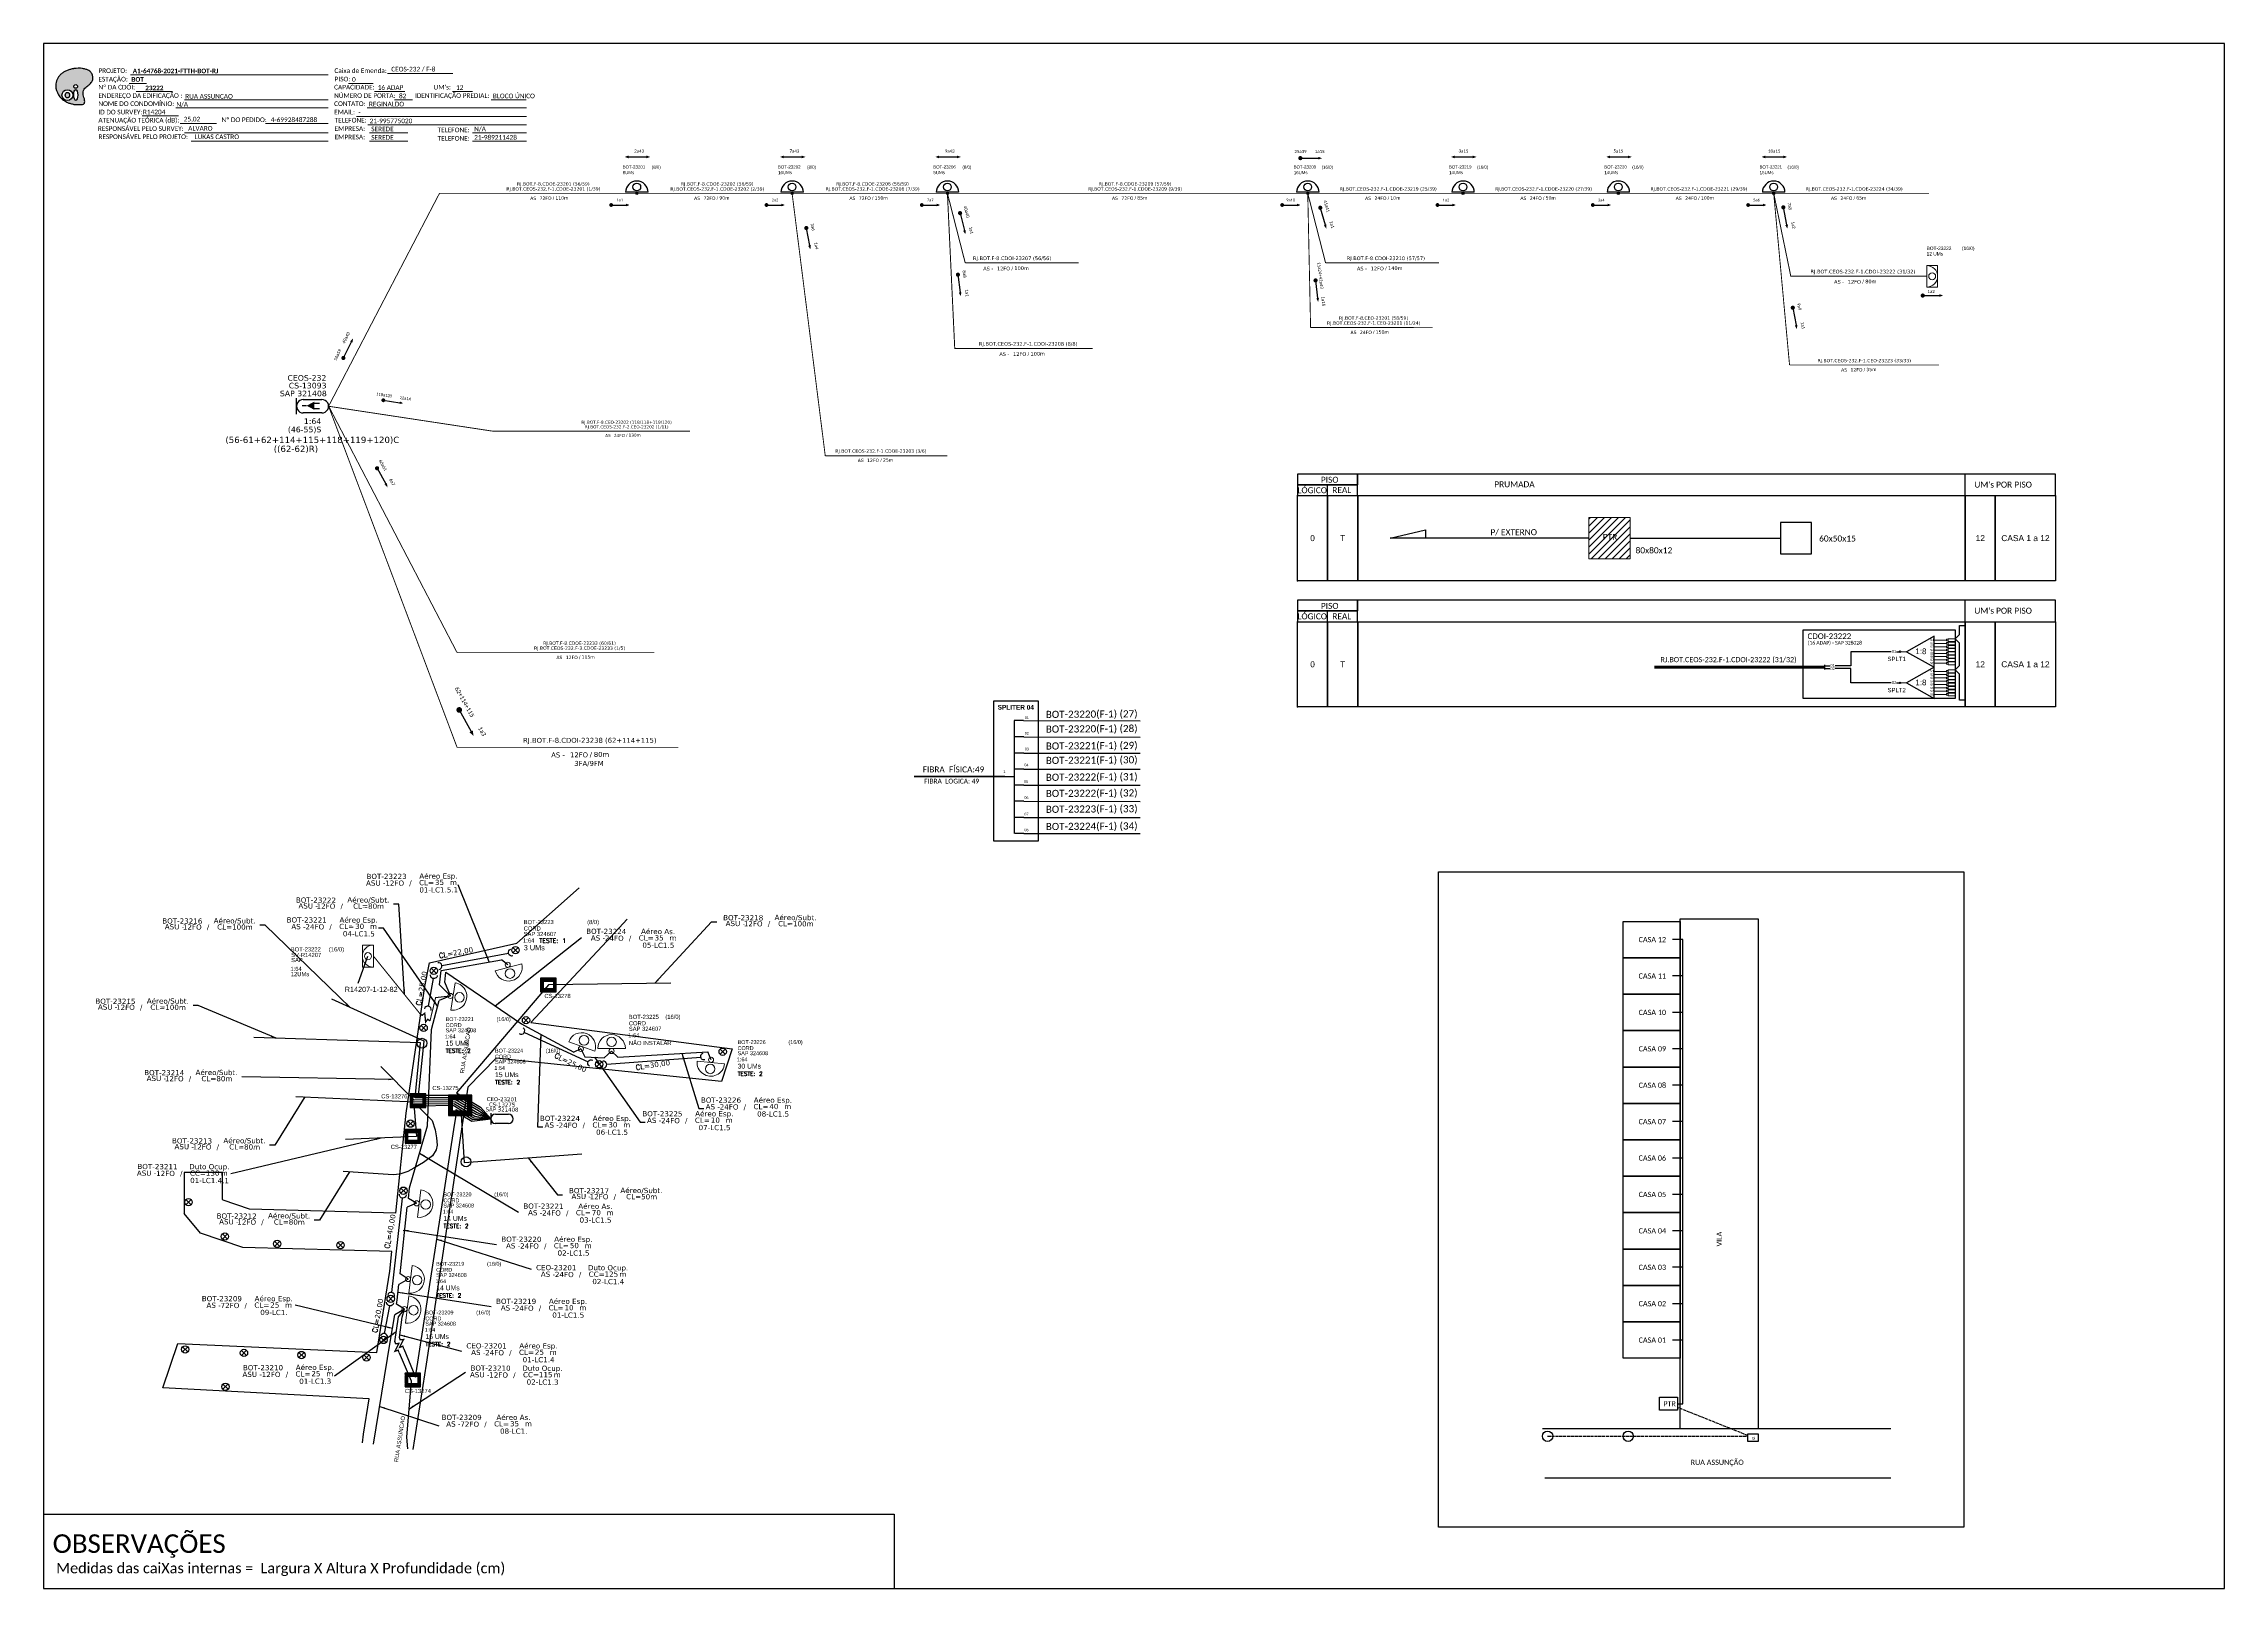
# Model space of a CAD drawing. Extents: x -89 to 749, y 705 to 1299.
import ezdxf
from ezdxf.enums import TextEntityAlignment as Align

# ---------------------------------------------------------------- set-up
doc = ezdxf.new("R2010")
doc.units = 0
doc.linetypes.add('ACAD_ISO02W100', pattern=[15, 12, -3])
for name, color, linetype in [('10.1-Caixas Subterrâneas', 5, 'Continuous'), ('20.4-CEOS', 1, 'Continuous'), ('20.5-CEO', 1, 'Continuous'), ('CAP a instalar', 1, 'Continuous'), ('CD a instalar', 1, 'Continuous'), ('label_cabos', 7, 'Continuous'), ('Legenda', 1, 'Continuous'), ('locais', 7, 'Continuous'), ('QUADRA', 7, 'Continuous'), ('SETA', 7, 'Continuous'), ('Subida Lateral', 5, 'Continuous'), ('texto', 255, 'Continuous')]:
    doc.layers.add(name, color=color, linetype=linetype)
for name, color, linetype, lineweight in [("20.0-LEGENDA DOS CDO'S", 1, 'Continuous', 0), ('20.1-CDO_INTERIOR', 1, 'Continuous', 0), ('20.2-CDO_POSTE', 1, 'Continuous', 5), ('20.6-CORDOALHA_SUPORTE', 7, 'Continuous', 25), ('40.1-ETIQUETAS', 1, 'Continuous', 20), ('CORDOALHA_SUPORTE', 7, 'Continuous', 25)]:
    doc.layers.add(name, color=color, linetype=linetype, lineweight=lineweight)
doc.layers.add('DROP DE CLIENTE', color=140, linetype='Continuous', plot=False)
doc.layers.add('EXTRA', color=50, linetype='Continuous', plot=False)
doc.styles.add('ARIAL', font='arial.ttf')
doc.styles.add('DIGICADE', font='arial.ttf')
doc.styles.add('MtXpl_Calibri', font='calibri.ttf')
doc.styles.add('ROMANS', font='romans')
doc.styles.add('siredit', font='verdana.ttf')
doc.styles.get("Standard").update_dxf_attribs({"font": 'arial.ttf'})
doc.styles.add('WMF-Calibri0', font='calibri.ttf')
doc.styles.add('WMF-Calibri1', font='calibrib.ttf')
doc.linetypes.add('FENCELINE1', pattern='A,0.25,-0.1,[133,ltypeshp.shx,S=0.1,R=0,X=-0.1,Y=0],-0.1,1', length=1.45)
doc.dimstyles.new('CC', dxfattribs={"dimtxt": 1, "dimasz": 2, "dimexe": 0.18, "dimexo": 0.0625, "dimgap": 0.09, "dimtad": 0, "dimdec": 0, "dimrnd": 1, "dimzin": 0, "dimdsep": 46, "dimtxsty": 'siredit', "dimblk": 'NONE', "dimcen": 0, "dimse1": 1, "dimse2": 1, "dimsd1": 1, "dimsd2": 1, "dimclrt": 7, "dimadec": 0, "dimazin": 0, "dimtfac": 1, "dimtdec": 0, "dimtofl": 0, "dimtmove": 0, "dimatfit": 3, "dimfxl": 0, "dimtolj": 1, "dimtzin": 0, "dimarcsym": 0})

# ---------------------------------------------------------------- blocks, each defined once
blk = doc.blocks.new('OI')
h = blk.add_hatch(color=40)
edge = h.paths.add_edge_path()
edge.add_spline(control_points=[(4.35, -0.67), (3.92, -0.99), (3.26, -1.5), (2.81, -2.59), (2.9, -3.5), (3.06, -4.27), (3.31, -4.85), (3.37, -5.39), (3.4, -5.88), (3.2, -6.4), (2.54, -6.61), (1.65, -6.63), (0.55, -6.67), (-0.56, -6.42), (-1.61, -6.14), (-2.77, -5.61), (-3.92, -4.77), (-4.89, -3.7), (-5.34, -2.65), (-5.6, -1.94), (-5.85, -0.96), (-5.71, 0.47), (-5.1, 2.02), (-4.14, 3.02), (-3.3, 3.61), (-2.37, 4.16), (-1.36, 4.44), (-0.56, 4.7), (0.79, 4.85), (2.24, 4.97), (3.79, 4.57), (4.67, 4.21), (5.44, 3.65), (5.76, 2.99), (6.03, 2.21), (6.01, 1.46), (5.72, 0.64), (5.31, 0.08), (4.88, -0.38), (4.51, -0.55), (4.35, -0.67)], knot_values=[0, 0, 0, 0, 1.60434, 2.417191, 3.427595, 4.282808, 4.776746, 5.304182, 5.888771, 6.258406, 6.858137, 7.79129, 8.986195, 10.124242, 11.187857, 12.242908, 13.953784, 15.414161, 16.515391, 17.349188, 17.675853, 19.552021, 21.515531, 22.568638, 23.63245, 24.621084, 25.782718, 26.745347, 27.142653, 29.870543, 31.004649, 31.921532, 32.709589, 33.801391, 34.042471, 35.192333, 35.971461, 36.628871, 37.254359, 37.836911, 37.836911, 37.836911, 37.836911], degree=3, periodic=0)
h.paths.add_polyline_path([(1.13, -0.87, -1), (-0.04, -0.87, -1)], flags=16)
edge = h.paths.add_edge_path(flags=16)
edge.add_ellipse((0.56, -3.59), major_axis=(-0.02, 1.71), ratio=0.361305, start_angle=0, end_angle=360)
h.paths.add_polyline_path([(-0.36, -3.62, -1), (-3.8, -3.62, -1)], flags=16)
edge = h.paths.add_edge_path(flags=0)
edge.add_ellipse((-2.08, -3.62), major_axis=(0, 0.885), ratio=0.758294, start_angle=0, end_angle=360)
at = {"color": 40}
for centre, radius in [((-2.08, -3.62), 1.72), ((0.54, -0.87), 0.587)]:
    blk.add_circle(centre, radius, dxfattribs=at)
blk.add_ellipse((-2.08, -3.62), major_axis=(0, 0.885), ratio=0.758294, start_param=-3.141592653589792, end_param=3.141592653589792, dxfattribs=at)
blk.add_ellipse((0.56, -3.59), major_axis=(-0.02, 1.71), ratio=0.361305, dxfattribs=at)
at = {"color": 40, "start_tangent": (-0.800898, -0.598801), "end_tangent": (-0.800898, -0.598801)}
blk.add_spline([(4.35, -0.67), (3.2, -1.78), (2.9, -2.54), (2.92, -3.55), (3.12, -4.38), (3.28, -4.85), (3.37, -5.37), (3.35, -5.95), (3.2, -6.29), (2.66, -6.55), (1.73, -6.63), (0.54, -6.62), (-0.58, -6.41), (-1.6, -6.11), (-2.56, -5.67), (-3.95, -4.67), (-4.89, -3.56), (-5.37, -2.56), (-5.64, -1.78), (-5.72, -1.46), (-5.63, 0.42), (-4.84, 2.22), (-4.13, 2.99), (-3.27, 3.62), (-2.4, 4.09), (-1.3, 4.47), (-0.37, 4.72), (0.02, 4.77), (2.75, 4.8), (3.85, 4.53), (4.69, 4.16), (5.31, 3.68), (5.85, 2.73), (5.93, 2.5), (5.94, 1.35), (5.67, 0.62), (5.29, 0.08), (4.84, -0.36), (4.35, -0.67)], degree=3, dxfattribs=at)
blk = doc.blocks.new('CARIMBO')
at = {"color": 7, "lineweight": 0}
for points in [[(134.48, -16.3), (159.61, -16.3)], [(35.15, -20.06), (41.7, -20.06)], [(35.66, -16.79), (111.64, -16.79)], [(37.81, -23.14), (51.75, -23.14)], [(119.43, -20.02), (128.92, -20.02)], [(129.48, -23.14), (141.1, -23.14)], [(159.42, -23.14), (167.09, -23.14)], [(40.13, -32.55), (54.07, -32.55)], [(52.97, -29.48), (111.64, -29.48)], [(56.38, -26.37), (111.64, -26.37)], [(122.56, -32.72), (187.83, -32.72)], [(126.6, -29.48), (187.83, -29.48)], [(137.07, -26.37), (144.01, -26.37)], [(174.24, -26.37), (187.8, -26.37)], [(54.67, -35.52), (68.61, -35.52)], [(56.38, -39.07), (111.64, -39.07)], [(126.84, -35.96), (187.83, -35.96)], [(127.45, -39.07), (142.25, -39.07)], [(167.06, -39.07), (187.83, -39.07)], [(58.87, -42.31), (111.64, -42.31)], [(127.45, -42.31), (142.25, -42.31)], [(167.06, -42.31), (187.83, -42.31)]]:
    blk.add_lwpolyline(points, dxfattribs=at)
at = {"color": 7, "xscale": 1.213923925163967, "yscale": 1.213923925163967, "zscale": 1.213923925163967, "rotation": 0.1532896023949059}
blk.add_blockref('OI', (13.86, -20.16), dxfattribs=at)
at = {"color": 7, "lineweight": 0, "style": 'WMF-Calibri0'}
for s, height, p in [('PROJETO:', 1.793, (23.26, -16.04)), ('Caixa de Emenda:', 1.7927, (114.02, -16.04)), ('ESTAÇÃO:', 1.793, (23.26, -19.32)), ('ENDEREÇO DA EDIFICAÇÃO :', 1.7927, (23.26, -25.63)), ('Nº DA CDOI:', 1.7927, (23.26, -22.39)), ('CAPACIDADE:', 1.7927, (113.91, -22.39)), ('NÚMERO DE PORTA:', 1.7927, (113.91, -25.63)), ('PISO:', 1.793, (114.09, -19.28)), ('IDENTIFICAÇÃO PREDIAL:', 1.7927, (144.99, -25.63)), ("UM's:", 1.793, (152.15, -22.39)), ('ATENUAÇÃO TEÓRICA (dB):', 1.7927, (23.26, -35.09)), ('NOME DO CONDOMÍNIO:', 1.7927, (23.26, -28.74)), ('ID DO SURVEY:', 1.7927, (23.26, -31.97)), ('CONTATO:', 1.793, (113.91, -28.74)), ('EMAIL:', 1.793, (113.91, -31.97)), ('TELEFONE:', 1.793, (114.09, -35.09)), ('RESPONSÁVEL PELO SURVEY:', 1.7927, (23.02, -38.32)), ('RESPONSÁVEL PELO PROJETO:', 1.7927, (23.26, -41.44)), ('EMPRESA:', 1.793, (114.09, -38.32)), ('EMPRESA:', 1.793, (114.09, -41.56)), ('TELEFONE:', 1.793, (153.7, -38.83)), ('TELEFONE:', 1.793, (153.7, -42.06))]:
    blk.add_text(s, height=height, dxfattribs=at).set_placement(p)
at = {"color": 7, "lineweight": 0, "flags": 8}
for tag, p, style in [('PROJ', (36.46, -16.13), 'WMF-Calibri1'), ('CEOS-XX', (135.87, -15.46), 'WMF-Calibri0'), ('EST', (35.94, -19.41), 'WMF-Calibri1'), ('LOGRADOURO', (56.65, -25.91), 'WMF-Calibri0'), ('PISO_PTR', (120.78, -19.42), 'WMF-Calibri0'), ('CAPAC.', (130.66, -22.52), 'WMF-Calibri0'), ('N°', (138.85, -25.77), 'WMF-Calibri0'), ("UC'S", (160.78, -22.54), 'WMF-Calibri0'), ('N°PREDIO', (174.94, -25.77), 'WMF-Calibri0'), ('_ID_', (40.39, -31.94), 'WMF-Calibri0'), ('NOME_DO_COND.', (53.23, -29.02), 'WMF-Calibri0'), ('O_POTEN', (56.06, -34.68), 'WMF-Calibri0'), ('EMAIL', (123.26, -32.12), 'WMF-Calibri0'), ('NOME_DO_CONTATO', (127.3, -28.89), 'WMF-Calibri0'), ('RES_SURVEY', (57.78, -38.23), 'WMF-Calibri0'), ('RES_PROJ', (60.27, -41.47), 'WMF-Calibri0'), ('TELEFONE', (127.55, -35.36), 'WMF-Calibri0'), ('EMP_RESP_SURVEY', (128.16, -38.47), 'WMF-Calibri0'), ('EMP_RESP_PROJ', (128.16, -41.71), 'WMF-Calibri0'), ('CONT_RESP_SURVEY', (167.76, -38.47), 'WMF-Calibri0'), ('CONT_RESP_PROJ', (167.76, -41.71), 'WMF-Calibri0')]:
    blk.add_attdef(tag, p, '', height=1.79, dxfattribs=dict(at, style=style))
at = {"color": 7, "lineweight": 0, "style": 'WMF-Calibri1', "flags": 8}
blk.add_attdef("N° CDO'S", text='', height=1.79, dxfattribs=at).set_placement((44.78, -22.68), align=Align.CENTER)
blk = doc.blocks.new('CDOE-TEXTO PADRÃO')
at = {"layer": "20.0-LEGENDA DOS CDO'S", "color": 0, "style": 'ARIAL'}
for tag, p in [('CDO_N', (0.5, 7.4)), ('CORDOALHA', (0.5, 4.3)), ('SAP', (0.5, 1.7)), ('SPLITER_1', (0.6, -0.9)), ('SPLITER_2', (0.6, -3.5)), ('(XX-XX_F)S', (0.5, -8.3)), ('(XX-XX_L)S', (0.5, -10.8)), ('UMS', (0.5, -13.1))]:
    blk.add_attdef(tag, p, '', height=1.7, rotation=0.118, dxfattribs=at)
blk.add_attdef('FIBRAS_UTILIZADAS', text='', height=1.7, rotation=0.118, dxfattribs=at).set_placement((19.8, 7.4), align=Align.CENTER)
blk = doc.blocks.new('SETA1')
at = {"const_width": 1.1}
blk.add_lwpolyline([(-5.28, 0, 1), (-4.18, 0, 1)], format="xyb", close=True, dxfattribs=at)
at = {"layer": 'SETA'}
blk.add_lwpolyline([(-4.73, 0), (4.73, 0)], dxfattribs=at)
blk.add_solid([(4.73, 0.73), (6.74, 0), (4.73, -0.73)], dxfattribs=at)
blk = doc.blocks.new('ETIQUETA_RS5F')
at = {"layer": '40.1-ETIQUETAS', "color": 0, "style": 'siredit'}
blk.add_text('/', height=1.5, dxfattribs=at).set_placement((1.58, -1.95), align=Align.MIDDLE_RIGHT)
for tag, p in [('ETIQUETA_R_SECUNDARIA', (1.21, 2.1)), ('ETIQUETA_R_PRIMARIA', (1.21, 4.1)), ('F_ATIVAS/F_MORTAS', (1.14, -4.24))]:
    blk.add_attdef(tag, text='', height=1.5, dxfattribs=at).set_placement(p, align=Align.MIDDLE_CENTER)
for tag, p in [('TIPO_CABO', (-6.58, -2.12)), ('CAP_CABO', (0.4, -2.09))]:
    blk.add_attdef(tag, text='', height=1.5, dxfattribs=at).set_placement(p, align=Align.MIDDLE_RIGHT)
for tag, p in [('FUSÃO_1', (0.85, -8.39)), ('FUSÃO_2', (0.85, -10.6)), ('FUSÃO_3', (0.85, -12.93)), ('FUSÃO_4', (0.85, -15.14)), ('FUSÃO_5', (0.85, -17.16))]:
    blk.add_attdef(tag, text='', height=1.5, dxfattribs=at).set_placement(p, align=Align.CENTER)
blk.add_attdef('METROS', text='', height=1.5, dxfattribs=at).set_placement((2.14, -1.95), align=Align.MIDDLE_LEFT)
blk = doc.blocks.new('CDOI_INT')
at = {"layer": '20.1-CDO_INTERIOR', "color": 0, "lineweight": 18}
blk.add_lwpolyline([(4.25, -4.25), (4.25, 4.25), (0, 4.25), (0, -4.25)], close=True, dxfattribs=at)
blk.add_circle((2.12, 0), 1.36, dxfattribs=at)
blk.add_arc((0, 0), 4.25, 270, 90, dxfattribs=at)
at = {"layer": "20.0-LEGENDA DOS CDO'S", "color": 0, "style": 'ARIAL'}
for tag, p in [('CDO_N', (-0.08, 10.38)), ('SURVEY', (-0.08, 8.2)), ('SPLITER_1', (21.18, 10.38)), ('SPLITER_2', (21.19, 8.68)), ('SAP', (-0.08, 6.23)), ('1:XX', (5.94, -2.22)), ('UMS', (5.94, -4.24))]:
    blk.add_attdef(tag, p, '', height=1.36, dxfattribs=at)
blk.add_attdef('FIBRAS_UTILIZADAS', text='', height=1.36, dxfattribs=at).set_placement((15.34, 10.38), align=Align.CENTER)
blk = doc.blocks.new('*X65')
at = {"color": 0, "linetype": 'Continuous'}
for p, q in [((-1.25, 0.34099), (-0.49099, 1.1)), ((-1.25, 0.517767), (-0.667767, 1.1)), ((-1.25, 0.694544), (-0.844544, 1.1)), ((-1.25, 0.87132), (-1.02132, 1.1)), ((-1.25, 1.048097), (-1.198097, 1.1)), ((-1.25, 0.164214), (-0.8035, 0.610714)), ((-1.25, -0.012563), (-0.8035, 0.433937)), ((-1.25, -0.18934), (-0.8035, 0.25716)), ((-1.25, -0.366117), (-0.8035, 0.080383)), ((-0.789214, 0.625), (-0.314214, 1.1)), ((-0.612437, 0.625), (-0.137437, 1.1)), ((-0.43566, 0.625), (0.03934, 1.1)), ((-0.258883, 0.625), (0.216117, 1.1)), ((-0.082107, 0.625), (0.392893, 1.1)), ((0.09467, 0.625), (0.56967, 1.1)), ((0.271447, 0.625), (0.746447, 1.1)), ((0.448223, 0.625), (0.923223, 1.1)), ((0.625, 0.625), (1.1, 1.1)), ((0.801777, 0.625), (1.25, 1.073223)), ((0.8035, 0.449947), (1.25, 0.896447)), ((0.8035, 0.27317), (1.25, 0.71967)), ((0.8035, 0.096393), (1.25, 0.542893)), ((0.8035, -0.080383), (1.25, 0.366117)), ((0.8035, -0.25716), (1.25, 0.18934)), ((0.8035, -0.433937), (1.25, 0.012563)), ((-1.25, -0.542893), (-0.8035, -0.096393)), ((-1.25, -0.71967), (-0.8035, -0.27317)), ((-1.25, -0.896447), (-0.8035, -0.449947)), ((-1.25, -1.073223), (-0.801777, -0.625)), ((-1.1, -1.1), (-0.625, -0.625)), ((-0.923223, -1.1), (-0.448223, -0.625)), ((-0.746447, -1.1), (-0.271447, -0.625)), ((-0.56967, -1.1), (-0.09467, -0.625)), ((-0.392893, -1.1), (0.082107, -0.625)), ((-0.216117, -1.1), (0.258883, -0.625)), ((-0.03934, -1.1), (0.43566, -0.625)), ((0.137437, -1.1), (0.612437, -0.625)), ((0.314214, -1.1), (0.789214, -0.625)), ((0.49099, -1.1), (1.25, -0.34099)), ((0.667767, -1.1), (1.25, -0.517767)), ((0.8035, -0.610714), (1.25, -0.164214)), ((0.844544, -1.1), (1.25, -0.694544)), ((1.02132, -1.1), (1.25, -0.87132)), ((1.198097, -1.1), (1.25, -1.048097))]:
    blk.add_line(p, q, dxfattribs=at)
blk = doc.blocks.new('MANHOLE_MQ')
at = {"color": 0, "linetype": 'Continuous'}
for p, q in [((0.0000062, 0.0000057), (-0.0000063, 0.0000057)), ((-0.0000063, 0.0000057), (-0.0000063, -0.0000053)), ((-0.000004, 0.0000033), (0.000004, 0.0000033)), ((-0.000004, -0.0000029), (-0.000004, 0.0000033)), ((0.000004, 0.0000033), (0.000004, -0.0000029)), ((0.0000062, -0.0000053), (0.0000062, 0.0000057)), ((-0.0000063, -0.0000053), (0.0000062, -0.0000053)), ((0.000004, -0.0000029), (-0.000004, -0.0000029)), ((0.000004, -0.0000029), (0.000004, -0.0000029))]:
    blk.add_line(p, q, dxfattribs=at)
at = {"color": 0, "linetype": 'Continuous', "xscale": 5e-06, "yscale": 5e-06, "zscale": 1e-05}
blk.add_blockref('*X65', (0, 0.0000002), dxfattribs=at)
blk = doc.blocks.new('Inst CDOE-8 CAIXA DIST OPT CDOE 48F_8D C_SPL OPTAP')
at = {"layer": "20.0-LEGENDA DOS CDO'S", "color": 0, "style": 'ARIAL'}
for tag, p, height in [('CORDOALHA', (0.12, 4.02), 0.8), ('FID', (0.12, 5.25), 0.8), ('1:XX', (-0.01, 1.7), 0.8), ('SAP', (0.12, 2.96), 0.8), ('UMS', (0.14, 0.22), 1)]:
    blk.add_attdef(tag, p, '', height=height, rotation=0.118, dxfattribs=at)
at = {"layer": "20.0-LEGENDA DOS CDO'S", "color": 0}
for tag, p, style, flags in [('ID_ATIVIDADE', (0.12, 6.47), 'ARIAL', 3), ('FATOR', (7.92, 6.47), 'ARIAL', 1), ('QTDE', (0.23, -0.97), 'DIGICADE', 3)]:
    blk.add_attdef(tag, p, '', height=0.8, rotation=0.118, dxfattribs=dict(at, style=style, flags=flags))
at = {"layer": "20.0-LEGENDA DOS CDO'S", "color": 0, "style": 'ARIAL'}
blk.add_attdef('FIBRAS_UTILIZADAS', text='', height=0.8, rotation=0.118, dxfattribs=at).set_placement((13.48, 5.26), align=Align.CENTER)
blk = doc.blocks.new('Teste  FTTH')
at = {"color": 0, "lineweight": 0, "style": 'ROMANS'}
for tag, p in [('TESTE', (-2.3, -0.29)), ('QTDE', (0.21, -0.29))]:
    blk.add_attdef(tag, p, '', height=0.48, dxfattribs=at)
for tag, p, flags in [('FID', (-2.23, -1.25), 1), ('FATOR', (-2.23, -2.03), 3), ('ID_ATIVIDADE', (-2.23, -2.72), 3)]:
    blk.add_attdef(tag, p, '', height=0.48, dxfattribs=dict(at, flags=flags))
blk = doc.blocks.new('Inst CDOE-16 CAIXA DIST OPT CDOE 48F_16D C_SPL_2_1_8')
at = {"layer": "20.0-LEGENDA DOS CDO'S", "color": 0, "style": 'ARIAL'}
for tag, p, height in [('CORDOALHA', (0.12, 4.02), 0.8), ('FID', (0.12, 5.25), 0.8), ('1:XX', (-0.01, 1.7), 0.8), ('SAP', (0.12, 2.96), 0.8), ('UMS', (0.14, 0.22), 1)]:
    blk.add_attdef(tag, p, '', height=height, rotation=0.118, dxfattribs=at)
at = {"layer": "20.0-LEGENDA DOS CDO'S", "color": 0}
for tag, p, style, flags in [('ID_ATIVIDADE', (0.12, 6.47), 'ARIAL', 3), ('FATOR', (7.92, 6.47), 'ARIAL', 1), ('QTDE', (0.1, -1.17), 'DIGICADE', 3)]:
    blk.add_attdef(tag, p, '', height=0.8, rotation=0.118, dxfattribs=dict(at, style=style, flags=flags))
at = {"layer": "20.0-LEGENDA DOS CDO'S", "color": 0, "style": 'ARIAL'}
blk.add_attdef('FIBRAS_UTILIZADAS', text='', height=0.8, rotation=0.118, dxfattribs=at).set_placement((13.48, 5.26), align=Align.CENTER)
blk = doc.blocks.new('Inst CORD BENZINAL 4.55MM 3F (sem recursos)')
at = {"layer": '20.6-CORDOALHA_SUPORTE', "color": 0, "lineweight": 0, "style": 'ROMANS'}
for tag, p, flags in [('FATOR', (-5.2, -4.44), 3), ('ID_ATIVIDADE', (-5.2, -6.67), 3), ('FID', (-5.2, -8.9), 1)]:
    blk.add_attdef(tag, p, '', height=1, dxfattribs=dict(at, flags=flags))
blk.add_attdef('LANCE', text='', height=1, dxfattribs=at).set_placement((-0.54, -2.21), align=Align.RIGHT)
at = {"layer": '20.6-CORDOALHA_SUPORTE', "color": 0, "style": 'siredit'}
blk.add_attdef('QTDE', (-0.54, -2.21), '', height=1, rotation=359.69, dxfattribs=at)
blk = doc.blocks.new('LEGENDA DOS CABOS')
at = {"layer": 'EXTRA', "color": 0, "style": 'siredit'}
for tag, p in [('ID', (4.6, 0.97)), ('XX', (9.03, 0.97))]:
    blk.add_attdef(tag, text='', height=0.48, rotation=359.69, dxfattribs=at).set_placement(p, align=Align.MIDDLE_CENTER)
at = {"layer": 'Legenda', "color": 0, "style": 'siredit'}
for tag, p in [('TIPO_CABO', (1.31, 0)), ('CABO', (4.69, -0.05)), ('/', (6.81, -0.05)), ('METROS', (10.03, -0.05))]:
    blk.add_attdef(tag, text='', height=0.8, rotation=359.69, dxfattribs=at).set_placement(p, align=Align.MIDDLE_CENTER)
blk = doc.blocks.new('_None')
blk = doc.blocks.new('CDOE_CT_POSTE')
at = {"layer": "20.0-LEGENDA DOS CDO'S", "color": 0, "style": 'ARIAL'}
for tag, p in [('CDO_N', (0.12, 5.25)), ('CORDOALHA', (0.12, 4.02)), ('SAP', (0.12, 2.96)), ('1:XX', (0.14, 1.23)), ('UMS', (0.14, 0.22))]:
    blk.add_attdef(tag, p, '', height=0.68, rotation=0.118, dxfattribs=at)
blk.add_attdef('FIBRAS_UTILIZADAS', text='', height=0.68, rotation=0.118, dxfattribs=at).set_placement((7.83, 5.26), align=Align.CENTER)
blk = doc.blocks.new('Inst CB AS CFOA-SM-AS-80-TS-72')
at = {"layer": 'label_cabos', "color": 0, "style": 'siredit'}
for tag, flags, p in [('ID_ATIVIDADE', 3, (1.31, 2.67)), ('FATOR', 1, (11.56, 2.55))]:
    blk.add_attdef(tag, text='', height=1, rotation=359.69, dxfattribs=dict(at, flags=flags)).set_placement(p, align=Align.MIDDLE_CENTER)
for tag, p in [('TIPO_CABO', (1.76, 0)), ('DESTINO_CABO', (3.13, 1.26)), ('CABO', (4.69, -0.05)), ('/', (7.71, -0.05)), ('LANCE', (10.81, 0)), ('TIPO_CABO', (13.11, 1.24)), ('UND', (15.96, 0)), ('FID', (13.15, -1.41))]:
    blk.add_attdef(tag, text='', height=1, rotation=359.69, dxfattribs=at).set_placement(p, align=Align.MIDDLE_CENTER)
blk.add_attdef('QTDE', (12.43, -0.47), '', height=1, rotation=359.69, dxfattribs=at)
blk = doc.blocks.new('Inst CB ESP CFOA-SM-AS-80-TS-72')
at = {"layer": 'label_cabos', "color": 0, "style": 'siredit'}
for tag, flags, p in [('ID_ATIVIDADE', 3, (1.31, 2.67)), ('FATOR', 1, (11.56, 2.55))]:
    blk.add_attdef(tag, text='', height=0.8, rotation=359.69, dxfattribs=dict(at, flags=flags)).set_placement(p, align=Align.MIDDLE_CENTER)
for tag, p in [('TIPO_CABO', (1.76, 0)), ('DESTINO_CABO', (3.13, 1.26)), ('CABO', (4.69, -0.05)), ('/', (7.71, -0.05)), ('LANCE', (10.81, 0)), ('TIPO_CABO', (13.11, 1.24)), ('UND', (15.96, 0)), ('FID', (13.15, -1.41))]:
    blk.add_attdef(tag, text='', height=0.8, rotation=359.69, dxfattribs=at).set_placement(p, align=Align.MIDDLE_CENTER)
blk.add_attdef('QTDE', (12.43, -0.47), '', height=0.8, rotation=359.69, dxfattribs=at)
blk = doc.blocks.new('Inst CB ESP CFOA-SM-AS-80-TS-24')
at = {"layer": 'label_cabos', "color": 0, "style": 'siredit'}
for tag, flags, p in [('ID_ATIVIDADE', 3, (1.31, 2.67)), ('FATOR', 1, (11.56, 2.55))]:
    blk.add_attdef(tag, text='', height=1, rotation=359.69, dxfattribs=dict(at, flags=flags)).set_placement(p, align=Align.MIDDLE_CENTER)
for tag, p in [('TIPO_CABO', (1.76, 0)), ('DESTINO_CABO', (3.13, 1.26)), ('CABO', (4.69, -0.05)), ('/', (7.71, -0.05)), ('LANCE', (10.81, 0)), ('TIPO_CABO', (13.11, 1.24)), ('UND', (15.96, 0)), ('FID', (13.15, -1.41))]:
    blk.add_attdef(tag, text='', height=1, rotation=359.69, dxfattribs=at).set_placement(p, align=Align.MIDDLE_CENTER)
blk.add_attdef('QTDE', (12.43, -0.47), '', height=1, rotation=359.69, dxfattribs=at)
blk = doc.blocks.new('Inst CB AS CFOA-SM-AS-80-TS-24')
at = {"layer": 'label_cabos', "color": 0, "style": 'siredit'}
for tag, flags, p in [('ID_ATIVIDADE', 3, (1.31, 2.67)), ('FATOR', 1, (11.56, 2.55))]:
    blk.add_attdef(tag, text='', height=1, rotation=359.69, dxfattribs=dict(at, flags=flags)).set_placement(p, align=Align.MIDDLE_CENTER)
for tag, p in [('TIPO_CABO', (1.76, 0)), ('DESTINO_CABO', (3.13, 1.26)), ('CABO', (4.69, -0.05)), ('/', (7.71, -0.05)), ('LANCE', (10.81, 0)), ('TIPO_CABO', (13.11, 1.24)), ('UND', (15.96, 0)), ('FID', (13.15, -1.41))]:
    blk.add_attdef(tag, text='', height=1, rotation=359.69, dxfattribs=at).set_placement(p, align=Align.MIDDLE_CENTER)
blk.add_attdef('QTDE', (12.43, -0.47), '', height=1, rotation=359.69, dxfattribs=at)
blk = doc.blocks.new('Inst CB ESP CFOA-SM-ASU-120-S-12')
at = {"layer": 'label_cabos', "color": 0, "style": 'siredit'}
for tag, flags, p in [('ID_ATIVIDADE', 3, (1.31, 2.67)), ('FATOR', 1, (11.56, 2.55))]:
    blk.add_attdef(tag, text='', height=1, rotation=359.69, dxfattribs=dict(at, flags=flags)).set_placement(p, align=Align.MIDDLE_CENTER)
for tag, p in [('TIPO_CABO', (1.26, 0)), ('DESTINO_CABO', (3.13, 1.26)), ('CABO', (4.69, -0.05)), ('/', (7.71, -0.05)), ('LANCE', (10.81, 0)), ('TIPO_CABO', (13.11, 1.24)), ('UND', (15.96, 0)), ('FID', (13.15, -1.41))]:
    blk.add_attdef(tag, text='', height=1, rotation=359.69, dxfattribs=at).set_placement(p, align=Align.MIDDLE_CENTER)
blk.add_attdef('QTDE', (12.43, -0.47), '', height=1, rotation=359.69, dxfattribs=at)
blk = doc.blocks.new('Inst CB DT OCUP CFOA-SM-ASU-120-S-12')
at = {"layer": 'label_cabos', "color": 0, "style": 'siredit'}
for tag, flags, p in [('ID_ATIVIDADE', 3, (1.31, 2.67)), ('FATOR', 1, (11.56, 2.55))]:
    blk.add_attdef(tag, text='', height=1, rotation=359.69, dxfattribs=dict(at, flags=flags)).set_placement(p, align=Align.MIDDLE_CENTER)
for tag, p in [('TIPO_CABO', (1.26, 0)), ('DESTINO_CABO', (3.13, 1.26)), ('CABO', (4.69, -0.05)), ('/', (7.71, -0.05)), ('LANCE', (10.91, 0)), ('TIPO_CABO', (13.11, 1.24)), ('UND', (15.96, 0)), ('FID', (13.15, -1.41))]:
    blk.add_attdef(tag, text='', height=1, rotation=359.69, dxfattribs=at).set_placement(p, align=Align.MIDDLE_CENTER)
blk.add_attdef('QTDE', (12.43, -0.47), '', height=1, rotation=359.69, dxfattribs=at)
blk = doc.blocks.new('Inst CB DT OCUP CFOA-SM-AS-80-TS-24')
at = {"layer": 'label_cabos', "color": 0, "style": 'siredit'}
for tag, flags, p in [('ID_ATIVIDADE', 3, (1.31, 2.67)), ('FATOR', 1, (11.56, 2.55))]:
    blk.add_attdef(tag, text='', height=1, rotation=359.69, dxfattribs=dict(at, flags=flags)).set_placement(p, align=Align.MIDDLE_CENTER)
for tag, p in [('TIPO_CABO', (1.76, 0)), ('DESTINO_CABO', (3.13, 1.26)), ('CABO', (4.69, -0.05)), ('/', (7.71, -0.05)), ('LANCE', (10.91, 0)), ('TIPO_CABO', (13.11, 1.24)), ('UND', (15.96, 0)), ('FID', (13.15, -1.41))]:
    blk.add_attdef(tag, text='', height=1, rotation=359.69, dxfattribs=at).set_placement(p, align=Align.MIDDLE_CENTER)
blk.add_attdef('QTDE', (12.43, -0.47), '', height=1, rotation=359.69, dxfattribs=at)
blk = doc.blocks.new('SPLT_1-8_SC-APC')
at = {"color": 1, "lineweight": 0}
blk.add_lwpolyline([(-17.04, -7.55), (-19.26, -7.55)], dxfattribs=at)
at = {"color": 1}
blk.add_lwpolyline([(-7.37, -2.1), (-17.04, -7.55), (-7.37, -13), (-7.37, -2.1)], dxfattribs=at)
at = {"color": 3, "lineweight": 0}
for points in [[(-2.99, -3.51), (-7.37, -3.51)], [(-7.37, -4.66), (-2.99, -4.66)], [(-7.37, -5.82), (-2.99, -5.82)], [(-7.37, -6.97), (-2.99, -6.97)], [(-2.41, -3.02), (-2.41, -4)], [(-2.41, -3.02), (0, -3.02)], [(-2.41, -4), (0, -4)], [(-2.41, -4.17), (-2.41, -5.16)], [(-2.41, -4.17), (0, -4.17)], [(-2.41, -5.16), (0, -5.16)], [(-2.41, -5.32), (-2.41, -6.31)], [(-2.41, -5.32), (0, -5.32)], [(-2.41, -6.31), (0, -6.31)], [(-2.41, -6.48), (-2.41, -7.46)], [(-2.41, -6.48), (0, -6.48)], [(-2.41, -7.46), (0, -7.46)], [(-7.37, -8.12), (-2.99, -8.12)], [(-7.37, -9.28), (-2.99, -9.28)], [(-7.37, -10.43), (-2.99, -10.43)], [(-7.37, -11.58), (-2.99, -11.58)], [(-2.41, -7.63), (-2.41, -8.62)], [(-2.41, -7.63), (0, -7.63)], [(-2.41, -8.62), (0, -8.62)], [(-2.41, -8.78), (-2.41, -9.77)], [(-2.41, -8.78), (0, -8.78)], [(-2.41, -9.77), (0, -9.77)], [(-2.41, -9.94), (-2.41, -10.92)], [(-2.41, -9.94), (0, -9.94)], [(-2.41, -10.92), (0, -10.92)], [(-2.41, -11.09), (-2.41, -12.08)], [(-2.41, -11.09), (0, -11.09)], [(-2.41, -12.08), (0, -12.08)]]:
    blk.add_lwpolyline(points, dxfattribs=at)
for points in [[(-2.99, -3.22), (-2.41, -3.22), (-2.41, -3.8), (-2.99, -3.8)], [(-2.99, -4.38), (-2.41, -4.38), (-2.41, -4.95), (-2.99, -4.95)], [(-2.99, -5.53), (-2.41, -5.53), (-2.41, -6.1), (-2.99, -6.1)], [(-2.99, -6.68), (-2.41, -6.68), (-2.41, -7.26), (-2.99, -7.26)], [(-2.99, -7.84), (-2.41, -7.84), (-2.41, -8.41), (-2.99, -8.41)], [(-2.99, -8.99), (-2.41, -8.99), (-2.41, -9.56), (-2.99, -9.56)], [(-2.99, -10.14), (-2.41, -10.14), (-2.41, -10.72), (-2.99, -10.72)], [(-2.99, -11.3), (-2.41, -11.3), (-2.41, -11.87), (-2.99, -11.87)]]:
    blk.add_lwpolyline(points, close=True, dxfattribs=at)
at = {"color": 1, "style": 'ARIAL'}
for s, height, p in [('1:8', 2, (-13.91, -8.4)), ('S1', 0.75, (-8.74, -3.78)), ('S2', 0.75, (-8.74, -4.97)), ('S3', 0.75, (-8.74, -6.18)), ('S4', 0.75, (-8.74, -7.36)), ('S5', 0.75, (-8.74, -8.57)), ('S6', 0.75, (-8.74, -9.69)), ('S7', 0.75, (-8.74, -10.78)), ('S8', 0.75, (-8.74, -11.9))]:
    blk.add_text(s, height=height, dxfattribs=at).set_placement(p)

msp = doc.modelspace()

# ---------------------------------------------------------------- hatches: boundary and pattern name
h = msp.add_hatch()
h.set_pattern_fill('ANSI31', color=1, scale=0.6)
h.set_pattern_definition([(45, (-271.7136, 3788.0318), (-1.3470384, 1.3470384), [])])
h.paths.add_polyline_path([(520.7, 1100.97), (520.7, 1116.77), (504.89, 1116.77), (504.89, 1100.97)])
h.paths.add_polyline_path([(509.63, 1107.6), (516.43, 1107.6), (516.43, 1111.08), (509.63, 1111.08)], flags=24)
h = msp.add_hatch(color=3)
h.dxf.hatch_style = 1
edge = h.paths.add_edge_path()
edge.add_arc((624.53, 1065.2), 0.282, 0, 360)
h = msp.add_hatch(color=3)
h.dxf.hatch_style = 1
edge = h.paths.add_edge_path()
edge.add_arc((624.53, 1053.21), 0.282, 0, 360)

# ---------------------------------------------------------------- linework, layer by layer
at = {"color": 3}
msp.add_line((595.43, 1059.79), (597.48, 1059.79), dxfattribs=at)
at = {"color": 2}
for p, q in [((605.56, 1058.69), (599.61, 1058.69)), ((605.56, 1053.21), (605.56, 1058.69)), ((621.14, 1053.21), (605.56, 1053.21))]:
    msp.add_line(p, q, dxfattribs=at)
at = {"color": 7, "linetype": 'Continuous'}
for p, q in [((283.92, 1038.69), (283.92, 995.26)), ((287.44, 1038.69), (283.92, 1038.69)), ((287.62, 1032.41), (284.1, 1032.41)), ((287.62, 1026.21), (284.1, 1026.21)), ((280.27, 1017.26), (283.91, 1017.26)), ((287.62, 1019.99), (284.1, 1019.99)), ((287.62, 1013.83), (284.1, 1013.83)), ((287.62, 1007.67), (284.1, 1007.67)), ((287.62, 1001.48), (284.1, 1001.48)), ((287.62, 995.3), (284.1, 995.3))]:
    msp.add_line(p, q, dxfattribs=at)
at = {"color": 10, "linetype": 'Continuous'}
for p, q in [((287.44, 1038.69), (332.38, 1038.68)), ((287.62, 1032.41), (332.38, 1032.39)), ((287.62, 1026.23), (332.38, 1026.21)), ((287.62, 1020.01), (332.38, 1019.99)), ((287.62, 1013.84), (332.38, 1013.83)), ((287.62, 1007.68), (332.38, 1007.66)), ((287.62, 1001.49), (332.38, 1001.47)), ((287.61, 995.3), (332.38, 995.29))]:
    msp.add_line(p, q, dxfattribs=at)
at = {"color": 1, "linetype": 'Continuous', "lineweight": 60}
msp.add_line((280.27, 1017.26), (245.49, 1017.15), dxfattribs=at)
at = {"color": 4, "ltscale": 0.5}
for p, q in [((541, 954.5), (537, 954.5)), ((541, 776), (541, 954.5)), ((541, 940.5), (537, 940.5)), ((541, 926.5), (537, 926.5)), ((541, 912.5), (537, 912.5)), ((541, 898.5), (537, 898.5)), ((541, 884.5), (537, 884.5)), ((541, 870.5), (537, 870.5)), ((541, 856.5), (537, 856.5)), ((541, 842.5), (537, 842.5)), ((541, 828.5), (537, 828.5)), ((541, 814.5), (537, 814.5)), ((541, 800.5), (537, 800.5)), ((539, 776), (541, 776))]:
    msp.add_line(p, q, dxfattribs=at)
for points in [[(-89.32, 705.02), (749.25, 705.02), (749.25, 1299.02), (-89.32, 1299.02), (-89.32, 705.02)], [(415.95, 1125.24), (684.32, 1125.24), (684.32, 1133.47), (415.95, 1133.47), (415.95, 1133.47), (415.95, 1129.36)], [(649.57, 1125.24), (649.57, 1133.47)], [(404.38, 1125.24), (404.38, 1129.36)], [(415.95, 1076.74), (684.32, 1076.74), (684.32, 1084.97), (415.95, 1084.97), (415.95, 1084.97), (415.95, 1080.86)], [(649.57, 1076.74), (649.57, 1084.97)], [(404.38, 1076.74), (404.38, 1080.86)]]:
    msp.add_lwpolyline(points)
at = {"color": 7, "lineweight": 0}
msp.add_lwpolyline([(-4.01, 1268.26), (20.14, 1268.26)], dxfattribs=at)
at = {"color": 7, "const_width": 0.727}
for points in [[(128.56, 1236.96, 1), (129.29, 1236.96, 1)], [(188.28, 1236.96, 1), (189.01, 1236.96, 1)], [(248, 1236.96, 1), (248.73, 1236.96, 1)], [(386.57, 1236.96, 1), (387.3, 1236.96, 1)], [(446.29, 1236.96, 1), (447.02, 1236.96, 1)], [(506.01, 1236.96, 1), (506.74, 1236.96, 1)]]:
    msp.add_lwpolyline(points, format="xyb", close=True, dxfattribs=at)
for points, const_width in [([(565.73, 1236.96, 1), (566.46, 1236.96, 1)], 0.727), ([(632.87, 1202.15, 1), (633.67, 1202.15, 1)], 0.8)]:
    msp.add_lwpolyline(points, format="xyb", close=True, dxfattribs=dict(const_width=const_width))
for points in [[(392.81, 1129.36), (415.95, 1129.36), (415.95, 1133.47), (392.81, 1133.47)], [(392.81, 1125.24), (415.95, 1125.24), (415.95, 1129.36), (392.81, 1129.36)], [(392.84, 1125.24), (404.41, 1125.24), (404.41, 1092.5), (392.84, 1092.5)], [(404.41, 1125.24), (415.99, 1125.24), (415.99, 1092.5), (404.41, 1092.5)], [(415.99, 1125.24), (649.6, 1125.24), (649.6, 1092.5), (415.99, 1092.5)], [(649.6, 1125.24), (661.17, 1125.24), (661.17, 1092.5), (649.6, 1092.5)], [(661.17, 1125.24), (684.32, 1125.24), (684.32, 1092.5), (661.17, 1092.5)], [(578.5, 1102.87), (590.5, 1102.87), (590.5, 1114.87), (578.5, 1114.87)], [(392.81, 1080.86), (415.95, 1080.86), (415.95, 1084.97), (392.81, 1084.97)], [(392.81, 1076.74), (415.95, 1076.74), (415.95, 1080.86), (392.81, 1080.86)], [(392.84, 1076.74), (404.41, 1076.74), (404.41, 1044), (392.84, 1044)], [(404.41, 1076.74), (415.99, 1076.74), (415.99, 1044), (404.41, 1044)], [(415.99, 1076.74), (649.6, 1076.74), (649.6, 1044), (415.99, 1044)], [(649.6, 1076.74), (661.17, 1076.74), (661.17, 1044), (649.6, 1044)], [(661.17, 1076.74), (684.32, 1076.74), (684.32, 1044), (661.17, 1044)]]:
    msp.add_lwpolyline(points, close=True)
at = {"color": 1, "lineweight": 0}
msp.add_lwpolyline([(504.89, 1116.77), (520.7, 1116.77), (520.7, 1100.97), (504.89, 1100.97)], close=True, dxfattribs=at)
at = {"color": 3, "ltscale": 0.5}
for points in [[(504.89, 1108.87), (428.5, 1108.87), (442, 1112), (442, 1108.87)], [(520.7, 1108.87), (578.5, 1108.87)]]:
    msp.add_lwpolyline(points, dxfattribs=at)
at = {"color": 1}
msp.add_lwpolyline([(587.28, 1073.57), (645.72, 1073.57), (645.72, 1047.18), (587.28, 1047.18)], close=True, dxfattribs=at)
at = {"color": 3}
for points in [[(649.27, 1046.5), (647.45, 1046.5), (647.44, 1056.53), (645.72, 1058.19), (647.44, 1059.85), (647.44, 1068.52), (645.72, 1070.18), (647.45, 1071.84), (647.45, 1075.33), (649.27, 1075.33)], [(621.14, 1065.2), (605.56, 1065.2), (605.56, 1059.79), (599.6, 1059.79)], [(623.22, 1065.2), (624.53, 1065.2)]]:
    msp.add_lwpolyline(points, dxfattribs=at)
at = {"color": 1, "const_width": 1.1}
msp.add_lwpolyline([(530.1, 1059.24), (595.43, 1059.24)], dxfattribs=at)
at = {"color": 1}
msp.add_lwpolyline([(595.43, 1060.1), (595.43, 1058.38)], dxfattribs=at)
at = {"color": 2}
for points in [[(595.43, 1058.69), (597.48, 1058.69)], [(623.22, 1053.21), (624.53, 1053.21)]]:
    msp.add_lwpolyline(points, dxfattribs=at)
at = {"color": 7}
msp.add_lwpolyline([(275.95, 992.48), (293.23, 992.48), (293.23, 1046.13), (275.95, 1046.13)], close=True, dxfattribs=at)
at = {"ltscale": 0.5}
msp.add_lwpolyline([(447, 980.5), (649, 980.5), (649, 728.5), (447, 728.5)], close=True, dxfattribs=at)
at = {"color": 7, "ltscale": 0.5}
for points in [[(540, 947.5), (518, 947.5), (518, 961.5), (540, 961.5)], [(540, 933.5), (518, 933.5), (518, 947.5), (540, 947.5)], [(540, 919.5), (518, 919.5), (518, 933.5), (540, 933.5)], [(540, 905.5), (518, 905.5), (518, 919.5), (540, 919.5)], [(540, 891.5), (518, 891.5), (518, 905.5), (540, 905.5)], [(540, 877.5), (518, 877.5), (518, 891.5), (540, 891.5)], [(540, 863.5), (518, 863.5), (518, 877.5), (540, 877.5)], [(540, 849.5), (518, 849.5), (518, 863.5), (540, 863.5)], [(540, 835.5), (518, 835.5), (518, 849.5), (540, 849.5)], [(540, 821.5), (518, 821.5), (518, 835.5), (540, 835.5)], [(540, 807.5), (518, 807.5), (518, 821.5), (540, 821.5)], [(540, 793.5), (518, 793.5), (518, 807.5), (540, 807.5)], [(532, 778.5), (539, 778.5), (539, 773.5), (532, 773.5)], [(566, 764.5), (570, 764.5), (570, 761.5), (566, 761.5)]]:
    msp.add_lwpolyline(points, close=True, dxfattribs=at)
for points in [[(540, 766.5), (540, 962.5), (570, 962.5), (570, 766.5)], [(487, 766.5), (621, 766.5)], [(488, 747.5), (621, 747.5)]]:
    msp.add_lwpolyline(points, dxfattribs=at)
at = {"color": 1, "linetype": 'ACAD_ISO02W100', "ltscale": 0.1}
for points in [[(566, 763.8), (539, 774.6)], [(489, 763.5), (566, 763.5)]]:
    msp.add_lwpolyline(points, dxfattribs=at)
at = {"color": 7}
msp.add_lwpolyline([(-89.24, 733.5), (237.71, 733.5), (237.71, 705.02)], dxfattribs=at)
at = {"color": 3}
for centre in [(624.53, 1065.2), (624.53, 1053.21)]:
    msp.add_circle(centre, 0.282, dxfattribs=at)
at = {"color": 7, "ltscale": 0.5}
for centre in [(489, 763.5), (520, 763.5)]:
    msp.add_circle(centre, 2, dxfattribs=at)
for p in [(392.84, 1125.24), (392.84, 1092.5), (392.84, 1076.74), (392.84, 1044)]:
    msp.add_point(p)
at = {"layer": '20.1-CDO_INTERIOR', "color": 1, "lineweight": 18}
msp.add_lwpolyline([(33.27, 943.87), (33.27, 952.37), (37.52, 952.38), (37.52, 943.88)], close=True, dxfattribs=at)
msp.add_circle((35.4, 948.12), 1.36, dxfattribs=at)
msp.add_arc((37.52, 948.13), 4.25, 90.05309, 270.05309, dxfattribs=at)
at = {"layer": '20.2-CDO_POSTE', "color": 7}
for p, q in [((84.26, 942.54), (94.55, 945.18)), ((122.61, 911.59), (112.63, 915.21)), ((161.95, 907.79), (172.53, 906.77)), ((54.43, 847.7), (55.79, 858.23)), ((51.14, 818.59), (52.45, 829.13)), ((49.78, 807.01), (51.09, 817.55))]:
    msp.add_line(p, q, dxfattribs=at)
at = {"layer": '20.2-CDO_POSTE', "color": 5}
msp.add_line((67.29, 927.42), (68.91, 937.92), dxfattribs=at)
at = {"layer": '20.2-CDO_POSTE', "color": 252}
msp.add_line((134.38, 912.64), (123.76, 912.65), dxfattribs=at)
at = {"layer": '20.2-CDO_POSTE', "color": 7}
for centre, radius in [((89.16, 944.81), 0.983), ((90.03, 941.42), 1.83), ((118.48, 915.77), 1.83), ((117.28, 912.48), 0.983), ((167, 904.77), 1.83), ((167.33, 908.26), 0.983), ((54.13, 853.09), 0.983), ((57.61, 852.64), 1.83), ((50.82, 823.98), 0.983), ((54.3, 823.55), 1.83), ((52.94, 811.97), 1.83), ((49.46, 812.4), 0.983)]:
    msp.add_circle(centre, radius, dxfattribs=at)
at = {"layer": '20.2-CDO_POSTE', "color": 5}
for centre, radius in [((67.13, 932.82), 0.983), ((70.6, 932.28), 1.83)]:
    msp.add_circle(centre, radius, dxfattribs=at)
at = {"layer": '20.2-CDO_POSTE', "color": 252}
for centre, radius in [((129.08, 915.17), 1.83), ((129.07, 911.66), 0.983)]:
    msp.add_circle(centre, radius, dxfattribs=at)
at = {"layer": '20.2-CDO_POSTE', "color": 7}
for centre, start, end in [((89.41, 943.86), 194.39706, 14.39706), ((117.62, 913.4), 340.05023, 160.05023), ((167.24, 907.28), 174.49504, 354.49504), ((55.11, 852.97), 262.63299, 82.63299), ((51.79, 823.86), 262.93419, 82.93419), ((50.44, 812.28), 262.93419, 82.93419)]:
    msp.add_arc(centre, 5.31, start, end, dxfattribs=at)
at = {"layer": '20.2-CDO_POSTE', "color": 5}
msp.add_arc((68.1, 932.67), 5.31, 261.22234, 81.22234, dxfattribs=at)
at = {"layer": '20.2-CDO_POSTE', "color": 252}
msp.add_arc((129.07, 912.65), 5.31, 359.94055, 179.94055, dxfattribs=at)
at = {"layer": '20.4-CEOS', "color": 7}
for p, q in [((7.95, 1156.5), (7.95, 1162.67)), ((10.51, 1162.15), (17.7, 1162.15)), ((17.7, 1157.02), (10.51, 1157.02))]:
    msp.add_line(p, q, dxfattribs=at)
for points in [[(11.82, 1159.79), (10.09, 1159.79)], [(14.65, 1160.8), (16.83, 1160.8)], [(14.65, 1158.67), (16.83, 1158.67)]]:
    msp.add_lwpolyline(points, dxfattribs=at)
msp.add_lwpolyline([(11.82, 1159.79, 0, 3.16, 0), (14.78, 1159.79, 3.16, 3.16, 0)], format="xyseb", dxfattribs=at)
for centre, major_axis, start_param, end_param in [((10.51, 1159.58), (1.81, 1.81), 0.785398, 3.926991), ((17.7, 1159.58), (-1.81, 1.81), 2.356194, 5.497787)]:
    msp.add_ellipse(centre, major_axis=major_axis, ratio=1, start_param=start_param, end_param=end_param, dxfattribs=at)
at = {"layer": '20.5-CEO', "color": 7}
for p, q in [((89.42, 883.74), (84.38, 883.78)), ((84.41, 887.37), (89.45, 887.33))]:
    msp.add_line(p, q, dxfattribs=at)
msp.add_lwpolyline([(82.62, 887.76), (82.59, 883.43)], dxfattribs=at)
for centre, start, end in [((84.4, 885.58), 89.51963, 269.51963), ((89.43, 885.54), 269.51963, 89.51963)]:
    msp.add_arc(centre, 1.79, start, end, dxfattribs=at)
at = {"layer": 'CAP a instalar', "color": 7, "linetype": 'FENCELINE1', "ltscale": 7, "const_width": 0.339}
for points in [[(20.26, 1159.58), (62.9, 1241.46)], [(62.9, 1241.46), (138.78, 1241.44)], [(138.78, 1241.44), (198.5, 1241.44)], [(198.5, 1241.44), (211.25, 1140.5)], [(198.5, 1241.44), (258.22, 1241.44)], [(258.22, 1241.44), (396.78, 1241.44)], [(396.78, 1241.44), (397.87, 1189.83)], [(396.78, 1241.44), (456.5, 1241.44)], [(456.5, 1241.44), (516.23, 1241.44)], [(516.23, 1241.44), (575.95, 1241.44)], [(575.95, 1241.44), (582.04, 1175.44)], [(575.95, 1241.44), (635.67, 1241.44)], [(397.87, 1189.83), (444.83, 1189.82)], [(582.04, 1175.44), (639.55, 1175.44)], [(20.26, 1159.58), (69.67, 1028.43), (154.69, 1028.43)], [(83.3, 1150.01), (20.26, 1159.58)], [(69.67, 1064.85), (20.28, 1159.63)], [(83.3, 1150.01), (159.18, 1150)], [(211.25, 1140.5), (258.22, 1140.5)], [(69.67, 1064.85), (145.55, 1064.85)]]:
    msp.add_lwpolyline(points, dxfattribs=at)
at = {"layer": 'CAP a instalar', "color": 1, "ltscale": 5, "const_width": 0.4}
for points in [[(55.43, 925.97), (37.52, 948.13)], [(67.13, 932.82), (61.42, 932.19), (59.24, 923.21), (59.24, 923.21)]]:
    msp.add_lwpolyline(points, dxfattribs=at)
at = {"layer": 'CAP a instalar', "color": 7, "linetype": 'FENCELINE1', "ltscale": 5}
for points in [[(67.13, 932.82), (62.93, 937.15), (63.57, 942.64), (86.74, 946.72)], [(65, 938.08), (65.35, 942.03)], [(65.35, 942.03), (94.46, 922.08), (96.76, 920.84)], [(89.16, 944.81), (86.74, 946.72)], [(59.88, 919.99), (62.75, 931.13)], [(67.13, 932.82), (62.75, 931.13)], [(67.13, 932.82), (65, 938.08)], [(51.38, 858.99), (58.3, 882.84), (59.88, 919.99)], [(96.76, 920.84), (114.51, 911.27)], [(117.28, 912.48), (114.51, 911.27)], [(117.28, 912.48), (118.79, 909.47)], [(118.79, 909.47), (126.29, 909.03)], [(129.07, 911.66), (126.29, 909.03)], [(129.07, 911.66), (131.51, 909.34)], [(131.51, 909.34), (166.09, 911.39)], [(167.33, 908.26), (166.09, 911.39)], [(50.98, 854.92), (51.38, 858.99)], [(47.74, 825.94), (50.53, 851.65)], [(54.13, 853.09), (50.53, 851.65)], [(54.13, 853.09), (50.98, 854.92)], [(46.39, 814.36), (46.63, 815.88), (47.3, 821.92)], [(50.82, 823.98), (47.3, 821.92)], [(50.82, 823.98), (47.74, 825.94)], [(49.46, 812.4), (46.39, 814.36)], [(37.57, 760.45), (44, 799.76), (45.71, 810.2)], [(49.46, 812.4), (45.71, 810.2)], [(47.49, 801.52), (48.56, 809.26), (49.46, 812.4)]]:
    msp.add_lwpolyline(points, dxfattribs=at)
at = {"layer": 'CAP a instalar', "linetype": 'FENCELINE1', "ltscale": 5}
msp.add_lwpolyline([(65.35, 942.03), (65.35, 942.03)], dxfattribs=at)
at = {"layer": 'CAP a instalar', "color": 252, "ltscale": 5}
for points in [[(69.73, 894.54), (54.86, 894.52), (57.02, 915.42), (21.5, 931.57)], [(151.91, 937.78), (104.78, 937.09), (69.51, 895.55)], [(69.81, 893.67), (53.52, 893.64), (55.6, 914.82), (-8.51, 916.89)], [(69.49, 892.86), (53.21, 892.78), (40.36, 905.64)], [(69.02, 892.13), (53.25, 891.94), (7.66, 893.99)], [(68.26, 890.76), (54.57, 890.41), (60.08, 884.9), (61.2, 881.41), (61.78, 878.33), (62.01, 875.42), (61.6, 873.72), (60.16, 871.33), (56.7, 868.84), (53.09, 866.59), (50.76, 865.31), (47.7, 864.27), (45.08, 864.03), (25.88, 865.33)], [(68.12, 890.78), (76.13, 886)], [(68.93, 892.13), (76.98, 887.33)], [(69.37, 892.86), (77.44, 888.04)], [(69.51, 895.55), (78.72, 890.05)], [(69.59, 893.67), (77.87, 888.72)], [(69.67, 894.54), (78.29, 889.39)], [(78.29, 889.39), (82.6, 885.59)], [(78.72, 890.05), (82.6, 885.59)], [(71.27, 887.06), (72.4, 868.77), (117.68, 872.08)], [(71.27, 887.06), (75.28, 884.67)], [(75.28, 884.67), (82.6, 885.59)], [(76.13, 886), (82.6, 885.59)], [(76.98, 887.33), (82.6, 885.59)], [(77.44, 888.04), (82.6, 885.58)], [(77.87, 888.72), (82.6, 885.59)]]:
    msp.add_lwpolyline(points, dxfattribs=at)
at = {"layer": 'CAP a instalar', "color": 7, "ltscale": 5}
for points in [[(68.72, 891.39), (53.02, 891.26), (54.06, 878.79), (26.79, 877.61)], [(68.48, 881.5), (69.13, 886.18), (69.35, 889.13)], [(68.71, 891.39), (76.55, 886.66)], [(69.35, 889.13), (75.7, 885.34)], [(49.17, 797.14), (53.71, 786.29), (68.48, 881.5), (68.48, 881.5)], [(75.7, 885.34), (82.6, 885.59)], [(76.55, 886.66), (82.6, 885.59)], [(45.77, 799.81), (47.11, 809.46), (49.46, 812.4)], [(47.38, 795.64), (51.99, 784.79), (50.2, 763.12), (50.58, 758.74)]]:
    msp.add_lwpolyline(points, dxfattribs=at)
at = {"layer": 'CD a instalar', "color": 7, "linetype": 'FENCELINE1', "ltscale": 7}
msp.add_lwpolyline([(258.22, 1241.44, 0.373, 0.373, 0), (261.04, 1181.77, 0.373, 0.373, 0), (314.06, 1181.77, 0.373, 0.373, 0)], format="xyseb", dxfattribs=at)
at = {"layer": 'CD a instalar', "color": 7, "linetype": 'FENCELINE1', "ltscale": 7, "const_width": 0.373}
for points in [[(258.22, 1241.44), (265.07, 1214.68)], [(396.78, 1241.44), (403.64, 1214.68)], [(265.07, 1214.68), (308.71, 1214.68)], [(403.64, 1214.68), (447.27, 1214.68)]]:
    msp.add_lwpolyline(points, dxfattribs=at)
at = {"layer": 'CD a instalar', "color": 1, "linetype": 'FENCELINE1', "ltscale": 7}
msp.add_lwpolyline([(575.95, 1241.44, 0.373, 0.373, 0), (582.53, 1209.56, 0.373, 0.373, 0), (634.82, 1209.56, 0.373, 0.373, 0)], format="xyseb", dxfattribs=at)
at = {"layer": 'CORDOALHA_SUPORTE'}
for points in [[(63.8, 944.53), (89.4, 949.26)], [(58.67, 928.87), (60.61, 939.49)], [(95.54, 918.82), (120.03, 907.53)], [(127.21, 906.64), (163.37, 909.26)], [(44.56, 818.82), (48.7, 855.11)], [(41.82, 803.02), (43.77, 813.65)]]:
    msp.add_lwpolyline(points, dxfattribs=at)
for points in [[(91.07, 948.22, -1), (90.35, 950.79)], [(62.07, 940.69, -1), (59.41, 940.95)], [(62.7, 942.98, 1), (62.28, 945.62)], [(59.71, 927.28, 1), (57.1, 927.84)], [(93.58, 918.36, 1), (95.14, 920.52)], [(120.59, 905.81, -1), (121.89, 908.14)], [(126.05, 905.14, 1), (125.73, 907.79)], [(164.98, 908.28, -1), (164.36, 910.87)], [(50.18, 856.31, -1), (47.52, 856.56)], [(45.22, 814.85, -1), (42.57, 815.1)], [(45.6, 817.23, 1), (42.99, 817.79)], [(42.86, 801.43, 1), (40.25, 801.99)]]:
    msp.add_lwpolyline(points, format="xyb", dxfattribs=at)
at = {"layer": 'DROP DE CLIENTE'}
msp.add_lwpolyline([(31.65, 937.71), (35.4, 948.12)], dxfattribs=at)
at = {"layer": 'DROP DE CLIENTE', "color": 5}
for centre in [(56.2, 914.65), (73.13, 869.05)]:
    msp.add_circle(centre, 1.89, dxfattribs=at)
at = {"layer": 'label_cabos', "color": 7}
for p, q in [((143.1, 1241.84), (134.45, 1241.84)), ((202.82, 1241.84), (194.17, 1241.84)), ((262.54, 1241.84), (253.89, 1241.84)), ((401.11, 1241.84), (392.46, 1241.84)), ((460.83, 1241.84), (452.18, 1241.84)), ((520.55, 1241.84), (511.9, 1241.84))]:
    msp.add_line(p, q, dxfattribs=at)
at = {"layer": 'label_cabos', "color": 5}
msp.add_line((580.27, 1241.84), (571.62, 1241.84), dxfattribs=at)
at = {"layer": 'label_cabos', "color": 7}
for centre, radius in [((138.77, 1243.89), 1.49), ((138.78, 1241.44), 0.4), ((198.49, 1243.89), 1.49), ((198.5, 1241.44), 0.4), ((258.22, 1243.89), 1.49), ((258.22, 1241.44), 0.4), ((396.78, 1243.89), 1.49), ((396.78, 1241.44), 0.4), ((456.5, 1243.89), 1.49), ((456.5, 1241.44), 0.4), ((516.22, 1243.89), 1.49), ((516.23, 1241.44), 0.4)]:
    msp.add_circle(centre, radius, dxfattribs=at)
at = {"layer": 'label_cabos', "color": 5}
for centre, radius in [((575.94, 1243.89), 1.49), ((575.95, 1241.44), 0.4)]:
    msp.add_circle(centre, radius, dxfattribs=at)
at = {"layer": 'label_cabos', "color": 7}
for centre in [(138.77, 1241.84), (198.49, 1241.84), (258.22, 1241.84), (396.78, 1241.84), (456.5, 1241.84), (516.22, 1241.84)]:
    msp.add_arc(centre, 4.33, 0, 180, dxfattribs=at)
at = {"layer": 'label_cabos', "color": 5}
msp.add_arc((575.94, 1241.84), 4.33, 0, 180, dxfattribs=at)
at = {"layer": 'locais', "color": 10}
for points in [[(93.15, 949.42), (91.14, 951.4)], [(93.14, 951.42), (91.16, 949.41)], [(61.71, 941.52), (59.7, 943.5)], [(61.69, 943.51), (59.71, 941.5)], [(97.18, 922.49), (95.17, 924.47)], [(97.17, 924.49), (95.19, 922.48)], [(57.82, 919.54), (55.81, 921.52)], [(57.81, 921.53), (55.83, 919.52)], [(125.3, 905.56), (123.29, 907.54)], [(125.28, 907.55), (123.3, 905.54)], [(172.81, 910.4), (170.8, 912.38)], [(172.8, 912.39), (170.82, 910.38)], [(52.77, 882.73), (50.76, 884.7)], [(52.76, 884.72), (50.78, 882.71)], [(50.04, 856.95), (48.03, 858.93)], [(50.03, 858.94), (48.05, 856.93)], [(-32.6, 852.55), (-34.61, 854.53)], [(-32.61, 854.54), (-34.59, 852.53)], [(-18.58, 839.32), (-20.59, 841.3)], [(-18.6, 841.31), (-20.58, 839.3)], [(1.51, 836.54), (-0.5, 838.52)], [(1.49, 838.54), (-0.49, 836.53)], [(25.83, 836.03), (23.82, 838.01)], [(25.81, 838.02), (23.83, 836.01)], [(45.14, 815.37), (43.14, 817.34)], [(45.13, 817.36), (43.15, 815.35)], [(-33.89, 795.93), (-35.9, 797.91)], [(-33.91, 797.93), (-35.88, 795.92)], [(42.4, 799.56), (40.39, 801.54)], [(42.39, 801.56), (40.41, 799.55)], [(-11.27, 794.57), (-13.28, 796.55)], [(-11.29, 796.57), (-13.26, 794.56)], [(10.82, 793.77), (8.81, 795.75)], [(10.81, 795.76), (8.83, 793.75)], [(35.85, 792.81), (33.84, 794.79)], [(35.84, 794.8), (33.86, 792.79)], [(-18.41, 781.58), (-20.41, 783.56)], [(-18.42, 783.58), (-20.4, 781.57)]]:
    msp.add_lwpolyline(points, dxfattribs=at)
for centre in [(92.15, 950.41), (60.7, 942.51), (96.18, 923.48), (56.82, 920.53), (124.29, 906.55), (171.81, 911.39), (51.77, 883.72), (49.04, 857.94), (-33.6, 853.54), (-19.59, 840.31), (0.5, 837.53), (24.82, 837.02), (44.14, 816.35), (-34.9, 796.92), (-12.27, 795.56), (41.4, 800.55), (9.82, 794.76), (34.85, 793.8), (-19.41, 782.57)]:
    msp.add_circle(centre, 1.41, dxfattribs=at)
at = {"layer": 'QUADRA'}
for points in [[(46.13, 849.33), (50.15, 887.72), (57.32, 936.51), (59.02, 945.56), (92.68, 953.07), (116.62, 974.38)], [(46.13, 849.33), (50.15, 887.72), (57.32, 936.51), (59.02, 945.56), (92.68, 953.07), (116.62, 974.38)], [(135.08, 962.36), (127.21, 953.91), (98.06, 922.63)], [(135.08, 962.36), (127.21, 953.91), (98.06, 922.63)], [(98.06, 922.63), (175.41, 912.5), (171.37, 899.93), (84.76, 908.96)], [(84.76, 908.96), (73.86, 897.81), (57.82, 791.22), (52.72, 758.46)], [(84.76, 908.96), (73.86, 897.81), (57.82, 791.22), (52.72, 758.46)], [(-35.22, 864.91), (-35.31, 849.18)], [(-20.39, 864.91), (-35.22, 864.91)], [(46.13, 849.33), (-10.1, 850.89), (-20.3, 854.32), (-20.48, 854.54), (-20.48, 864.91)], [(44.59, 834.53), (-12.74, 836.12), (-29.02, 841.61), (-35.31, 849.18)], [(38.78, 795.72), (43.8, 827.06), (44.59, 834.53)], [(38.78, 795.72), (43.8, 827.06), (44.59, 834.53)], [(35.93, 777.93), (-43.51, 782.13), (-37.77, 799.14), (38.78, 795.72)], [(33.25, 761.01), (33.75, 764.37), (35.93, 777.93)], [(33.25, 761.01), (33.75, 764.37), (35.93, 777.93)]]:
    msp.add_lwpolyline(points, dxfattribs=at)
at = {"layer": 'SETA', "color": 7}
for points in [[(135.59, 1255.47), (142.47, 1255.45)], [(195.31, 1255.47), (202.19, 1255.45)], [(255.03, 1255.47), (261.91, 1255.45)], [(453.32, 1255.47), (460.19, 1255.45)], [(513.04, 1255.47), (519.92, 1255.45)], [(128.93, 1236.96), (135.18, 1236.96)], [(188.65, 1236.96), (194.9, 1236.96)], [(248.37, 1236.96), (254.62, 1236.96)], [(386.93, 1236.96), (393.19, 1236.96)], [(446.65, 1236.96), (452.91, 1236.96)], [(506.37, 1236.96), (512.63, 1236.96)]]:
    msp.add_lwpolyline(points, dxfattribs=at)
at = {"layer": 'SETA'}
for points in [[(572.76, 1255.47), (579.64, 1255.45)], [(566.1, 1236.96), (572.35, 1236.96)], [(633.27, 1202.15), (640.15, 1202.15)]]:
    msp.add_lwpolyline(points, dxfattribs=at)
at = {"layer": 'SETA', "color": 7}
for points in [[(135.59, 1255.98), (134.12, 1255.45), (135.59, 1254.92)], [(142.47, 1255.98), (143.93, 1255.45), (142.46, 1254.92)], [(195.31, 1255.98), (193.84, 1255.45), (195.31, 1254.92)], [(202.19, 1255.98), (203.65, 1255.45), (202.18, 1254.92)], [(255.03, 1255.98), (253.56, 1255.45), (255.03, 1254.92)], [(261.91, 1255.98), (263.37, 1255.45), (261.91, 1254.92)], [(453.32, 1255.98), (451.85, 1255.45), (453.32, 1254.92)], [(460.2, 1255.98), (461.66, 1255.45), (460.19, 1254.92)], [(513.04, 1255.98), (511.57, 1255.45), (513.04, 1254.92)], [(519.92, 1255.98), (521.38, 1255.45), (519.91, 1254.92)], [(134.68, 1237.45), (136.01, 1236.97), (134.68, 1236.48)], [(194.4, 1237.45), (195.73, 1236.97), (194.4, 1236.48)], [(254.12, 1237.45), (255.45, 1236.97), (254.12, 1236.48)], [(392.68, 1237.45), (394.02, 1236.97), (392.68, 1236.48)], [(452.4, 1237.45), (453.74, 1236.97), (452.4, 1236.48)], [(512.13, 1237.45), (513.46, 1236.97), (512.13, 1236.48)]]:
    msp.add_solid(points, dxfattribs=at)
at = {"layer": 'SETA'}
for points in [[(572.76, 1255.98), (571.29, 1255.45), (572.76, 1254.92)], [(579.64, 1255.98), (581.1, 1255.45), (579.63, 1254.92)], [(571.85, 1237.45), (573.18, 1236.97), (571.85, 1236.48)], [(639.6, 1202.7), (641.07, 1202.16), (639.6, 1201.63)]]:
    msp.add_solid(points, dxfattribs=at)
at = {"layer": 'Subida Lateral', "color": 5, "const_width": 0.521}
for points in [[(59.24, 923.21), (58.38, 923.84), (57.58, 922.8), (57.22, 926.18), (56.19, 925.36), (55.43, 925.97)], [(47.38, 795.64), (47, 796.63), (45.77, 796.2), (47.31, 799.23), (46, 799.1), (45.7, 800.02)], [(49.17, 797.14), (48.79, 798.14), (47.56, 797.7), (49.1, 800.73), (47.79, 800.61), (47.49, 801.53)]]:
    msp.add_lwpolyline(points, dxfattribs=at)

# ---------------------------------------------------------------- block references
ref = msp.add_blockref('CARIMBO', (-91.51, 1303.77))
ref.add_attrib('PROJ', 'A1-64768-2021-FTTH-BOT-RJ', (-55.05, 1287.63), dxfattribs={"color": 7, "lineweight": 0, "height": 1.7927, "style": 'WMF-Calibri1'})
ref.add_attrib('EST', 'BOT', (-55.57, 1284.35), dxfattribs={"color": 7, "lineweight": 0, "height": 1.793, "style": 'WMF-Calibri1'})
ref.add_attrib("N° CDO'S", '23222', dxfattribs={"color": 7, "lineweight": 0, "height": 1.793, "style": 'WMF-Calibri1'}).set_placement((-46.73, 1281.09), align=Align.CENTER)
ref.add_attrib('LOGRADOURO', 'RUA ASSUNCAO', (-34.86, 1277.86), dxfattribs={"color": 7, "lineweight": 0, "height": 1.7927, "style": 'WMF-Calibri0'})
ref.add_attrib('NOME_DO_COND.', 'N/A', (-38.28, 1274.74), dxfattribs={"color": 7, "lineweight": 0, "height": 1.793, "style": 'WMF-Calibri0'})
ref.add_attrib('_ID_', 'R14204', (-51.11, 1271.83), dxfattribs={"color": 7, "lineweight": 0, "height": 1.793, "style": 'WMF-Calibri0'})
ref.add_attrib('O_POTEN', '25,02', (-35.45, 1269.09), dxfattribs={"color": 7, "lineweight": 0, "height": 1.793, "style": 'WMF-Calibri0'})
ref.add_attrib('RES_SURVEY', 'ALVARO', (-33.73, 1265.54), dxfattribs={"color": 7, "lineweight": 0, "height": 1.793, "style": 'WMF-Calibri0'})
ref.add_attrib('RES_PROJ', 'LUKAS CASTRO', (-31.24, 1262.3), dxfattribs={"color": 7, "lineweight": 0, "height": 1.7927, "style": 'WMF-Calibri0'})
ref.add_attrib('CEOS-XX', 'CEOS-232 / F-8', (44.36, 1288.31), dxfattribs={"color": 7, "lineweight": 0, "height": 1.7927, "style": 'WMF-Calibri0'})
ref.add_attrib('CAPAC.', '16 ADAP', (39.15, 1281.25), dxfattribs={"color": 7, "lineweight": 0, "height": 1.793, "style": 'WMF-Calibri0'})
ref.add_attrib("UC'S", '12', (69.27, 1281.23), dxfattribs={"color": 7, "lineweight": 0, "height": 1.793, "style": 'WMF-Calibri0'})
ref.add_attrib('PISO_PTR', '0', (29.28, 1284.34), dxfattribs={"color": 7, "lineweight": 0, "height": 1.79, "style": 'WMF-Calibri0'})
ref.add_attrib('N°', '82', (47.34, 1278), dxfattribs={"color": 7, "lineweight": 0, "height": 1.793, "style": 'WMF-Calibri0'})
ref.add_attrib('N°PREDIO', 'BLOCO ÚNICO', (83.43, 1278), dxfattribs={"color": 7, "lineweight": 0, "height": 1.7927, "style": 'WMF-Calibri0'})
ref.add_attrib('NOME_DO_CONTATO', 'REGINALDO', (35.79, 1274.88), dxfattribs={"color": 7, "lineweight": 0, "height": 1.793, "style": 'WMF-Calibri0'})
ref.add_attrib('EMAIL', '-', (31.75, 1271.65), dxfattribs={"color": 7, "lineweight": 0, "height": 1.79, "style": 'WMF-Calibri0'})
ref.add_attrib('TELEFONE', '21-995775020', (36.04, 1268.41), dxfattribs={"color": 7, "lineweight": 0, "height": 1.7927, "style": 'WMF-Calibri0'})
ref.add_attrib('EMP_RESP_SURVEY', 'SEREDE', (36.65, 1265.3), dxfattribs={"color": 7, "lineweight": 0, "height": 1.793, "style": 'WMF-Calibri0'})
ref.add_attrib('EMP_RESP_PROJ', 'SEREDE', (36.65, 1262.06), dxfattribs={"color": 7, "lineweight": 0, "height": 1.793, "style": 'WMF-Calibri0'})
ref.add_attrib('CONT_RESP_SURVEY', 'N/A', (76.25, 1265.3), dxfattribs={"color": 7, "lineweight": 0, "height": 1.793, "style": 'WMF-Calibri0'})
ref.add_attrib('CONT_RESP_PROJ', '21-989211428', (76.25, 1262.06), dxfattribs={"color": 7, "lineweight": 0, "height": 1.7927, "style": 'WMF-Calibri0'})
at = {"color": 3, "xscale": 1.1, "yscale": 1.1, "zscale": 1.1}
for p in [(645.72, 1073.5), (645.72, 1061.51)]:
    msp.add_blockref('SPLT_1-8_SC-APC', p, dxfattribs=at)
at = {"layer": '10.1-Caixas Subterrâneas', "color": 30}
for p, xscale, yscale, zscale, rotation in [((104.78, 937.09), 479681.3314667372, 479681.3314667374, 479681.3314667374, 180.0000000000624), ((54.61, 892.68), 479681.3314667372, 479681.3314667374, 479681.3314667374, 180.0000000000624), ((70.84, 890.92), 716665.0063084953, 716665.0063084954, 716665.0063084954, 180.0000000000623), ((52.67, 878.89), 479681.3314667372, 479681.3314667374, 479681.3314667374, 180.0000000000624), ((52.63, 785.28), 479681.3314667372, 479681.3314667374, 479681.3314667374, 180.0000000000624)]:
    msp.add_blockref('MANHOLE_MQ', p, dxfattribs=dict(at, xscale=xscale, yscale=yscale, zscale=zscale, rotation=rotation))
at = {"layer": "20.0-LEGENDA DOS CDO'S", "color": 7, "lineweight": 0, "xscale": 2, "yscale": 2, "zscale": 2}
msp.add_blockref('Inst CDOE-8 CAIXA DIST OPT CDOE 48F_8D C_SPL OPTAP', (95.04, 949.93), dxfattribs=at).add_auto_attribs({'FID': 'BOT-23223', 'CORDOALHA': 'CORD', 'SAP': 'SAP 324607', '1:XX': '1:64', 'UMS': '3 UMs', 'FIBRAS_UTILIZADAS': '(8/0)'})
at = {"layer": "20.0-LEGENDA DOS CDO'S", "color": 7, "lineweight": 0}
for p, xscale, yscale, zscale, rotation, values in [((109.4, 954.25), 3.500999999999815, 3.500999999999976, 3.500999999999999, 3.12679759852e-05, {'TESTE': 'TESTE:', 'QTDE': '1'}), ((72.86, 911.91), 3.282187500000846, 3.282187499999768, 3.282187499999992, 0.004078562100526001, {'TESTE': 'TESTE:', 'QTDE': '2'}), ((91.85, 899.81), 3.282187500000846, 3.282187499999768, 3.282187499999992, 0.004078562100526001, {'TESTE': 'TESTE:', 'QTDE': '2'}), ((185.13, 903.08), 3.282187500000846, 3.282187499999768, 3.282187499999992, 0.004078562100526001, {'TESTE': 'TESTE:', 'QTDE': '2'}), ((72, 844.52), 3.282187500000846, 3.282187499999768, 3.282187499999992, 0.004078562100526001, {'TESTE': 'TESTE:', 'QTDE': '2'}), ((69.23, 817.82), 3.282187500000846, 3.282187499999768, 3.282187499999992, 0.004078562100526001, {'TESTE': 'TESTE:', 'QTDE': '2'}), ((65.07, 799.1), 3.282187500000846, 3.282187499999768, 3.282187499999992, 0.004078562100526001, {'TESTE': 'TESTE:', 'QTDE': '2'})]:
    msp.add_blockref('Teste  FTTH', p, dxfattribs=dict(at, xscale=xscale, yscale=yscale, zscale=zscale, rotation=rotation)).add_auto_attribs(values)
at = {"layer": "20.0-LEGENDA DOS CDO'S", "color": 5, "lineweight": 0}
ref = msp.add_blockref('Inst CDOE-16 CAIXA DIST OPT CDOE 48F_16D C_SPL_2_1_8', (65.02, 913.31), dxfattribs=dict(at, xscale=1.875000000000873, yscale=1.875000000000873, zscale=1.875))
ref.add_attrib('FID', 'BOT-23221', (65.25, 923.15), dxfattribs={"color": 0, "height": 1.5, "rotation": 0.11799, "style": 'ARIAL'})
ref.add_attrib('CORDOALHA', 'CORD', (65.25, 920.86), dxfattribs={"color": 0, "height": 1.5, "rotation": 0.11799, "style": 'ARIAL'})
ref.add_attrib('SAP', 'SAP 324608', (65.26, 918.86), dxfattribs={"color": 0, "height": 1.5, "rotation": 0.11799, "style": 'ARIAL'})
ref.add_attrib('1:XX', '1:64', (65, 916.5), dxfattribs={"color": 0, "height": 1.5, "rotation": 0.11799, "style": 'ARIAL'})
ref.add_attrib('UMS', '15 UMs', (65.29, 913.72), dxfattribs={"color": 0, "height": 1.875, "rotation": 0.11799, "style": 'ARIAL'})
ref.add_attrib('FIBRAS_UTILIZADAS', '(16/0)', dxfattribs={"color": 0, "height": 1.5, "rotation": 0.11799, "style": 'ARIAL'}).set_placement((90.3, 923.18), align=Align.RIGHT)
at = {"layer": "20.0-LEGENDA DOS CDO'S", "color": 252}
ref = msp.add_blockref('CDOE_CT_POSTE', (135.46, 913.48), dxfattribs=dict(at, xscale=2, yscale=2, zscale=2))
ref.add_attrib('CDO_N', 'BOT-23225', (135.7, 923.97), dxfattribs={"color": 0, "height": 1.6, "rotation": 0.11799, "style": 'ARIAL'})
ref.add_attrib('CORDOALHA', 'CORD', (135.7, 921.53), dxfattribs={"color": 0, "height": 1.6, "rotation": 0.11799, "style": 'ARIAL'})
ref.add_attrib('SAP', 'SAP 324607', (135.71, 919.4), dxfattribs={"color": 0, "height": 1.6, "rotation": 0.11799, "style": 'ARIAL'})
ref.add_attrib('1:XX', '1:64', (135.43, 916.88), dxfattribs={"color": 0, "height": 1.6, "rotation": 0.11799, "style": 'ARIAL'})
ref.add_attrib('UMS', 'NÃO INSTALAR', (135.74, 913.91), dxfattribs={"color": 0, "height": 1.6, "rotation": 0.11799, "style": 'ARIAL'})
ref.add_attrib('FIBRAS_UTILIZADAS', '     (16/0)', dxfattribs={"color": 0, "height": 1.6, "rotation": 0.11799, "style": 'ARIAL'}).set_placement((151.12, 924.01), align=Align.CENTER)
at = {"layer": "20.0-LEGENDA DOS CDO'S", "color": 7, "lineweight": 0}
ref = msp.add_blockref('Inst CDOE-16 CAIXA DIST OPT CDOE 48F_16D C_SPL_2_1_8', (177.29, 904.48), dxfattribs=dict(at, xscale=1.875000000000873, yscale=1.875000000000873, zscale=1.875))
ref.add_attrib('FID', 'BOT-23226', (177.52, 914.32), dxfattribs={"color": 0, "height": 1.5, "rotation": 0.11799, "style": 'ARIAL'})
ref.add_attrib('CORDOALHA', 'CORD', (177.52, 912.03), dxfattribs={"color": 0, "height": 1.5, "rotation": 0.11799, "style": 'ARIAL'})
ref.add_attrib('SAP', 'SAP 324608', (177.52, 910.04), dxfattribs={"color": 0, "height": 1.5, "rotation": 0.11799, "style": 'ARIAL'})
ref.add_attrib('1:XX', '1:64', (177.27, 907.67), dxfattribs={"color": 0, "height": 1.5, "rotation": 0.11799, "style": 'ARIAL'})
ref.add_attrib('UMS', '30 UMs', (177.55, 904.89), dxfattribs={"color": 0, "height": 1.875, "rotation": 0.11799, "style": 'ARIAL'})
ref.add_attrib('FIBRAS_UTILIZADAS', '(16/0)', dxfattribs={"color": 0, "height": 1.5, "rotation": 0.11799, "style": 'ARIAL'}).set_placement((202.56, 914.35), align=Align.RIGHT)
ref = msp.add_blockref('Inst CDOE-16 CAIXA DIST OPT CDOE 48F_16D C_SPL_2_1_8', (84.02, 901.21), dxfattribs=dict(at, xscale=1.875000000000873, yscale=1.875000000000873, zscale=1.875))
ref.add_attrib('FID', 'BOT-23224', (84.24, 911.04), dxfattribs={"color": 0, "height": 1.5, "rotation": 0.11799, "style": 'ARIAL'})
ref.add_attrib('CORDOALHA', 'CORD', (84.25, 908.75), dxfattribs={"color": 0, "height": 1.5, "rotation": 0.11799, "style": 'ARIAL'})
ref.add_attrib('SAP', 'SAP 324608', (84.25, 906.76), dxfattribs={"color": 0, "height": 1.5, "rotation": 0.11799, "style": 'ARIAL'})
ref.add_attrib('1:XX', '1:64', (84, 904.39), dxfattribs={"color": 0, "height": 1.5, "rotation": 0.11799, "style": 'ARIAL'})
ref.add_attrib('UMS', '15 UMs', (84.28, 901.61), dxfattribs={"color": 0, "height": 1.875, "rotation": 0.11799, "style": 'ARIAL'})
ref.add_attrib('FIBRAS_UTILIZADAS', '(16/0)', dxfattribs={"color": 0, "height": 1.5, "rotation": 0.11799, "style": 'ARIAL'}).set_placement((109.29, 911.07), align=Align.RIGHT)
ref = msp.add_blockref('Inst CDOE-16 CAIXA DIST OPT CDOE 48F_16D C_SPL_2_1_8', (64.17, 845.92), dxfattribs=dict(at, xscale=1.875000000000873, yscale=1.875000000000873, zscale=1.875))
ref.add_attrib('FID', 'BOT-23220', (64.39, 855.76), dxfattribs={"color": 0, "height": 1.5, "rotation": 0.11799, "style": 'ARIAL'})
ref.add_attrib('CORDOALHA', 'CORD', (64.4, 853.46), dxfattribs={"color": 0, "height": 1.5, "rotation": 0.11799, "style": 'ARIAL'})
ref.add_attrib('SAP', 'SAP 324608', (64.4, 851.47), dxfattribs={"color": 0, "height": 1.5, "rotation": 0.11799, "style": 'ARIAL'})
ref.add_attrib('1:XX', '1:64', (64.15, 849.11), dxfattribs={"color": 0, "height": 1.5, "rotation": 0.11799, "style": 'ARIAL'})
ref.add_attrib('UMS', '14 UMs', (64.43, 846.33), dxfattribs={"color": 0, "height": 1.875, "rotation": 0.11799, "style": 'ARIAL'})
ref.add_attrib('FIBRAS_UTILIZADAS', '(16/0)', dxfattribs={"color": 0, "height": 1.5, "rotation": 0.11799, "style": 'ARIAL'}).set_placement((89.44, 855.79), align=Align.RIGHT)
ref = msp.add_blockref('Inst CDOE-16 CAIXA DIST OPT CDOE 48F_16D C_SPL_2_1_8', (61.4, 819.22), dxfattribs=dict(at, xscale=1.875000000000873, yscale=1.875000000000873, zscale=1.875))
ref.add_attrib('FID', 'BOT-23219', (61.62, 829.06), dxfattribs={"color": 0, "height": 1.5, "rotation": 0.11799, "style": 'ARIAL'})
ref.add_attrib('CORDOALHA', 'CORD', (61.63, 826.76), dxfattribs={"color": 0, "height": 1.5, "rotation": 0.11799, "style": 'ARIAL'})
ref.add_attrib('SAP', 'SAP 324608', (61.63, 824.77), dxfattribs={"color": 0, "height": 1.5, "rotation": 0.11799, "style": 'ARIAL'})
ref.add_attrib('1:XX', '1:64', (61.38, 822.41), dxfattribs={"color": 0, "height": 1.5, "rotation": 0.11799, "style": 'ARIAL'})
ref.add_attrib('UMS', '14 UMs', (61.66, 819.63), dxfattribs={"color": 0, "height": 1.875, "rotation": 0.11799, "style": 'ARIAL'})
ref.add_attrib('FIBRAS_UTILIZADAS', '(16/0)', dxfattribs={"color": 0, "height": 1.5, "rotation": 0.11799, "style": 'ARIAL'}).set_placement((86.67, 829.09), align=Align.RIGHT)
ref = msp.add_blockref('Inst CDOE-16 CAIXA DIST OPT CDOE 48F_16D C_SPL_2_1_8', (57.24, 800.5), dxfattribs=dict(at, xscale=1.875000000000873, yscale=1.875000000000873, zscale=1.875))
ref.add_attrib('FID', 'BOT-23209', (57.46, 810.34), dxfattribs={"color": 0, "height": 1.5, "rotation": 0.11799, "style": 'ARIAL'})
ref.add_attrib('CORDOALHA', 'CORD', (57.47, 808.04), dxfattribs={"color": 0, "height": 1.5, "rotation": 0.11799, "style": 'ARIAL'})
ref.add_attrib('SAP', 'SAP 324608', (57.47, 806.05), dxfattribs={"color": 0, "height": 1.5, "rotation": 0.11799, "style": 'ARIAL'})
ref.add_attrib('1:XX', '1:64', (57.22, 803.69), dxfattribs={"color": 0, "height": 1.5, "rotation": 0.11799, "style": 'ARIAL'})
ref.add_attrib('UMS', '16 UMs', (57.5, 800.91), dxfattribs={"color": 0, "height": 1.875, "rotation": 0.11799, "style": 'ARIAL'})
ref.add_attrib('FIBRAS_UTILIZADAS', '(16/0)', dxfattribs={"color": 0, "height": 1.5, "rotation": 0.11799, "style": 'ARIAL'}).set_placement((82.51, 810.37), align=Align.RIGHT)
at = {"layer": '20.2-CDO_POSTE', "color": 7}
ref = msp.add_blockref('CDOE-TEXTO PADRÃO', (138.49, 1242.94), dxfattribs=dict(at, xscale=0.706909092989835, yscale=0.706909092989835, zscale=0.706909092989835))
ref.add_attrib('CDO_N', 'BOT-23201', (133.33, 1250.99), dxfattribs={"layer": "20.0-LEGENDA DOS CDO'S", "color": 0, "height": 1.202, "rotation": 0.11799, "style": 'ARIAL'})
ref.add_attrib('CORDOALHA', '8UMs', (133.38, 1248.82), dxfattribs={"layer": "20.0-LEGENDA DOS CDO'S", "color": 0, "height": 1.202, "rotation": 0.11799, "style": 'ARIAL'})
ref.add_attrib('FIBRAS_UTILIZADAS', '       (8/0)', dxfattribs={"layer": "20.0-LEGENDA DOS CDO'S", "color": 0, "height": 1.2016, "rotation": 0.11799, "style": 'ARIAL'}).set_placement((144.64, 1250.93), align=Align.CENTER)
ref = msp.add_blockref('CDOE-TEXTO PADRÃO', (198.21, 1242.94), dxfattribs=dict(at, xscale=0.706909092989835, yscale=0.706909092989835, zscale=0.706909092989835))
ref.add_attrib('CDO_N', 'BOT-23202', (193.05, 1250.99), dxfattribs={"layer": "20.0-LEGENDA DOS CDO'S", "color": 0, "height": 1.202, "rotation": 0.11799, "style": 'ARIAL'})
ref.add_attrib('CORDOALHA', '16UMs', (193.1, 1248.82), dxfattribs={"layer": "20.0-LEGENDA DOS CDO'S", "color": 0, "height": 1.202, "rotation": 0.11799, "style": 'ARIAL'})
ref.add_attrib('FIBRAS_UTILIZADAS', '       (8/0)', dxfattribs={"layer": "20.0-LEGENDA DOS CDO'S", "color": 0, "height": 1.2016, "rotation": 0.11799, "style": 'ARIAL'}).set_placement((204.36, 1250.93), align=Align.CENTER)
ref = msp.add_blockref('CDOE-TEXTO PADRÃO', (257.93, 1242.94), dxfattribs=dict(at, xscale=0.706909092989835, yscale=0.706909092989835, zscale=0.706909092989835))
ref.add_attrib('CDO_N', 'BOT-23206', (252.78, 1250.99), dxfattribs={"layer": "20.0-LEGENDA DOS CDO'S", "color": 0, "height": 1.202, "rotation": 0.11799, "style": 'ARIAL'})
ref.add_attrib('CORDOALHA', '5UMs', (252.82, 1248.82), dxfattribs={"layer": "20.0-LEGENDA DOS CDO'S", "color": 0, "height": 1.202, "rotation": 0.11799, "style": 'ARIAL'})
ref.add_attrib('FIBRAS_UTILIZADAS', '       (8/0)', dxfattribs={"layer": "20.0-LEGENDA DOS CDO'S", "color": 0, "height": 1.2016, "rotation": 0.11799, "style": 'ARIAL'}).set_placement((264.08, 1250.93), align=Align.CENTER)
ref = msp.add_blockref('CDOE-TEXTO PADRÃO', (396.5, 1242.94), dxfattribs=dict(at, xscale=0.706909092989835, yscale=0.706909092989835, zscale=0.706909092989835))
ref.add_attrib('CDO_N', 'BOT-23209', (391.34, 1250.99), dxfattribs={"layer": "20.0-LEGENDA DOS CDO'S", "color": 0, "height": 1.202, "rotation": 0.11799, "style": 'ARIAL'})
ref.add_attrib('CORDOALHA', '16UMs', (391.39, 1248.82), dxfattribs={"layer": "20.0-LEGENDA DOS CDO'S", "color": 0, "height": 1.202, "rotation": 0.11799, "style": 'ARIAL'})
ref.add_attrib('FIBRAS_UTILIZADAS', '       (16/0)', dxfattribs={"layer": "20.0-LEGENDA DOS CDO'S", "color": 0, "height": 1.2016, "rotation": 0.11799, "style": 'ARIAL'}).set_placement((402.65, 1250.93), align=Align.CENTER)
ref = msp.add_blockref('CDOE-TEXTO PADRÃO', (456.22, 1242.94), dxfattribs=dict(at, xscale=0.706909092989835, yscale=0.706909092989835, zscale=0.706909092989835))
ref.add_attrib('CDO_N', 'BOT-23219', (451.06, 1250.99), dxfattribs={"layer": "20.0-LEGENDA DOS CDO'S", "color": 0, "height": 1.202, "rotation": 0.11799, "style": 'ARIAL'})
ref.add_attrib('CORDOALHA', '14UMs', (451.11, 1248.82), dxfattribs={"layer": "20.0-LEGENDA DOS CDO'S", "color": 0, "height": 1.202, "rotation": 0.11799, "style": 'ARIAL'})
ref.add_attrib('FIBRAS_UTILIZADAS', '       (16/0)', dxfattribs={"layer": "20.0-LEGENDA DOS CDO'S", "color": 0, "height": 1.2016, "rotation": 0.11799, "style": 'ARIAL'}).set_placement((462.37, 1250.93), align=Align.CENTER)
ref = msp.add_blockref('CDOE-TEXTO PADRÃO', (515.94, 1242.94), dxfattribs=dict(at, xscale=0.706909092989835, yscale=0.706909092989835, zscale=0.706909092989835))
ref.add_attrib('CDO_N', 'BOT-23220', (510.78, 1250.99), dxfattribs={"layer": "20.0-LEGENDA DOS CDO'S", "color": 0, "height": 1.202, "rotation": 0.11799, "style": 'ARIAL'})
ref.add_attrib('CORDOALHA', '14UMs', (510.83, 1248.82), dxfattribs={"layer": "20.0-LEGENDA DOS CDO'S", "color": 0, "height": 1.202, "rotation": 0.11799, "style": 'ARIAL'})
ref.add_attrib('FIBRAS_UTILIZADAS', '       (16/0)', dxfattribs={"layer": "20.0-LEGENDA DOS CDO'S", "color": 0, "height": 1.2016, "rotation": 0.11799, "style": 'ARIAL'}).set_placement((522.09, 1250.93), align=Align.CENTER)
at = {"layer": '20.2-CDO_POSTE', "color": 5}
ref = msp.add_blockref('CDOE-TEXTO PADRÃO', (575.66, 1242.94), dxfattribs=dict(at, xscale=0.706909092989835, yscale=0.706909092989835, zscale=0.706909092989835))
ref.add_attrib('CDO_N', 'BOT-23221', (570.5, 1250.99), dxfattribs={"layer": "20.0-LEGENDA DOS CDO'S", "color": 0, "height": 1.202, "rotation": 0.11799, "style": 'ARIAL'})
ref.add_attrib('CORDOALHA', '15UMs', (570.55, 1248.82), dxfattribs={"layer": "20.0-LEGENDA DOS CDO'S", "color": 0, "height": 1.202, "rotation": 0.11799, "style": 'ARIAL'})
ref.add_attrib('FIBRAS_UTILIZADAS', '       (16/0)', dxfattribs={"layer": "20.0-LEGENDA DOS CDO'S", "color": 0, "height": 1.2016, "rotation": 0.11799, "style": 'ARIAL'}).set_placement((581.81, 1250.93), align=Align.CENTER)
at = {"layer": '20.6-CORDOALHA_SUPORTE', "color": 0, "lineweight": 0, "yscale": 2, "zscale": 2}
for p, xscale, rotation, values in [((68.5, 952.83), 1.999999999999999, 10.85076810714454, {'QTDE': '22,00', 'LANCE': 'CL='}), ((52.61, 936.24), 2, 79.74269785657069, {'QTDE': '25,00', 'LANCE': 'CL='}), ((114.76, 910.32), 2, 333.6213545360578, {'QTDE': '25,00', 'LANCE': 'CL='}), ((144.32, 909.65), 2, 8.713105665059773, {'QTDE': '30,00', 'LANCE': 'CL='}), ((40.5, 842.8), 2, 79.74269785657069, {'QTDE': '40,00', 'LANCE': 'CL='}), ((35.76, 810.39), 2, 79.74269785657069, {'QTDE': '20,00', 'LANCE': 'CL='})]:
    msp.add_blockref('Inst CORD BENZINAL 4.55MM 3F (sem recursos)', p, dxfattribs=dict(at, xscale=xscale, rotation=rotation)).add_auto_attribs(values)
at = {"layer": '40.1-ETIQUETAS', "color": 7}
ref = msp.add_blockref('ETIQUETA_RS5F', (105.69, 1241.37), dxfattribs=dict(at, xscale=0.8482908981816516, yscale=0.8482908981816516, zscale=0.8482908981816516))
ref.add_attrib('ETIQUETA_R_PRIMARIA', 'RJ.BOT.F-8.CDOE-23201 (56/59)', dxfattribs={"color": 0, "height": 1.2724, "style": 'siredit'}).set_placement((106.66, 1245.08), align=Align.MIDDLE_CENTER)
ref.add_attrib('ETIQUETA_R_SECUNDARIA', 'RJ.BOT.CEOS-232.F-1.CDOE-23201 (1/39)', dxfattribs={"color": 0, "height": 1.2724, "style": 'siredit'}).set_placement((106.69, 1243.15), align=Align.MIDDLE_CENTER)
ref.add_attrib('TIPO_CABO', 'AS', dxfattribs={"color": 0, "height": 1.272, "style": 'siredit'}).set_placement((100.08, 1239.57), align=Align.MIDDLE_RIGHT)
ref.add_attrib('CAP_CABO', '72FO', dxfattribs={"color": 0, "height": 1.272, "style": 'siredit'}).set_placement((106, 1239.59), align=Align.MIDDLE_RIGHT)
ref.add_attrib('METROS', '110m', dxfattribs={"color": 0, "height": 1.272, "style": 'siredit'}).set_placement((107.48, 1239.71), align=Align.MIDDLE_LEFT)
ref = msp.add_blockref('ETIQUETA_RS5F', (168.73, 1241.37), dxfattribs=dict(at, xscale=0.8482908981816516, yscale=0.8482908981816516, zscale=0.8482908981816516))
ref.add_attrib('ETIQUETA_R_PRIMARIA', 'RJ.BOT.F-8.CDOE-23202 (56/59)', dxfattribs={"color": 0, "height": 1.2724, "style": 'siredit'}).set_placement((169.7, 1245.08), align=Align.MIDDLE_CENTER)
ref.add_attrib('ETIQUETA_R_SECUNDARIA', 'RJ.BOT.CEOS-232.F-1.CDOE-23202 (2/39)', dxfattribs={"color": 0, "height": 1.2724, "style": 'siredit'}).set_placement((169.73, 1243.15), align=Align.MIDDLE_CENTER)
ref.add_attrib('TIPO_CABO', 'AS', dxfattribs={"color": 0, "height": 1.272, "style": 'siredit'}).set_placement((163.11, 1239.57), align=Align.MIDDLE_RIGHT)
ref.add_attrib('CAP_CABO', '72FO', dxfattribs={"color": 0, "height": 1.272, "style": 'siredit'}).set_placement((169.04, 1239.59), align=Align.MIDDLE_RIGHT)
ref.add_attrib('METROS', '90m', dxfattribs={"color": 0, "height": 1.272, "style": 'siredit'}).set_placement((170.52, 1239.71), align=Align.MIDDLE_LEFT)
ref = msp.add_blockref('ETIQUETA_RS5F', (228.45, 1241.37), dxfattribs=dict(at, xscale=0.8482908981816516, yscale=0.8482908981816516, zscale=0.8482908981816516))
ref.add_attrib('ETIQUETA_R_PRIMARIA', 'RJ.BOT.F-8.CDOE-23206 (56/59)', dxfattribs={"color": 0, "height": 1.2724, "style": 'siredit'}).set_placement((229.42, 1245.08), align=Align.MIDDLE_CENTER)
ref.add_attrib('ETIQUETA_R_SECUNDARIA', 'RJ.BOT.CEOS-232.F-1.CDOE-23206 (7/39)', dxfattribs={"color": 0, "height": 1.2724, "style": 'siredit'}).set_placement((229.45, 1243.15), align=Align.MIDDLE_CENTER)
ref.add_attrib('TIPO_CABO', 'AS', dxfattribs={"color": 0, "height": 1.272, "style": 'siredit'}).set_placement((222.83, 1239.57), align=Align.MIDDLE_RIGHT)
ref.add_attrib('CAP_CABO', '72FO', dxfattribs={"color": 0, "height": 1.272, "style": 'siredit'}).set_placement((228.76, 1239.59), align=Align.MIDDLE_RIGHT)
ref.add_attrib('METROS', '150m', dxfattribs={"color": 0, "height": 1.272, "style": 'siredit'}).set_placement((230.24, 1239.71), align=Align.MIDDLE_LEFT)
ref = msp.add_blockref('ETIQUETA_RS5F', (329.41, 1241.37), dxfattribs=dict(at, xscale=0.8482908981816516, yscale=0.8482908981816516, zscale=0.8482908981816516))
ref.add_attrib('ETIQUETA_R_PRIMARIA', 'RJ.BOT.F-8.CDOE-23209 (57/59)', dxfattribs={"color": 0, "height": 1.2724, "style": 'siredit'}).set_placement((330.38, 1245.08), align=Align.MIDDLE_CENTER)
ref.add_attrib('ETIQUETA_R_SECUNDARIA', 'RJ.BOT.CEOS-232.F-1.CDOE-23209 (9/39)', dxfattribs={"color": 0, "height": 1.2724, "style": 'siredit'}).set_placement((330.41, 1243.15), align=Align.MIDDLE_CENTER)
ref.add_attrib('TIPO_CABO', 'AS', dxfattribs={"color": 0, "height": 1.272, "style": 'siredit'}).set_placement((323.79, 1239.57), align=Align.MIDDLE_RIGHT)
ref.add_attrib('CAP_CABO', '72FO', dxfattribs={"color": 0, "height": 1.272, "style": 'siredit'}).set_placement((329.72, 1239.59), align=Align.MIDDLE_RIGHT)
ref.add_attrib('METROS', '85m', dxfattribs={"color": 0, "height": 1.272, "style": 'siredit'}).set_placement((331.2, 1239.71), align=Align.MIDDLE_LEFT)
ref = msp.add_blockref('ETIQUETA_RS5F', (426.73, 1241.37), dxfattribs=dict(at, xscale=0.8482908981816516, yscale=0.8482908981816516, zscale=0.8482908981816516))
ref.add_attrib('ETIQUETA_R_SECUNDARIA', 'RJ.BOT.CEOS-232.F-1.CDOE-23219 (25/39)', dxfattribs={"color": 0, "height": 1.2724, "style": 'siredit'}).set_placement((427.74, 1243.15), align=Align.MIDDLE_CENTER)
ref.add_attrib('TIPO_CABO', 'AS', dxfattribs={"color": 0, "height": 1.272, "style": 'siredit'}).set_placement((421.12, 1239.57), align=Align.MIDDLE_RIGHT)
ref.add_attrib('CAP_CABO', '24FO', dxfattribs={"color": 0, "height": 1.272, "style": 'siredit'}).set_placement((427.05, 1239.59), align=Align.MIDDLE_RIGHT)
ref.add_attrib('METROS', '10m', dxfattribs={"color": 0, "height": 1.272, "style": 'siredit'}).set_placement((428.53, 1239.71), align=Align.MIDDLE_LEFT)
ref = msp.add_blockref('ETIQUETA_RS5F', (486.45, 1241.37), dxfattribs=dict(at, xscale=0.8482908981816516, yscale=0.8482908981816516, zscale=0.8482908981816516))
ref.add_attrib('ETIQUETA_R_SECUNDARIA', 'RJ.BOT.CEOS-232.F-1.CDOE-23220 (27/39)', dxfattribs={"color": 0, "height": 1.2724, "style": 'siredit'}).set_placement((487.46, 1243.15), align=Align.MIDDLE_CENTER)
ref.add_attrib('TIPO_CABO', 'AS', dxfattribs={"color": 0, "height": 1.272, "style": 'siredit'}).set_placement((480.84, 1239.57), align=Align.MIDDLE_RIGHT)
ref.add_attrib('CAP_CABO', '24FO', dxfattribs={"color": 0, "height": 1.272, "style": 'siredit'}).set_placement((486.77, 1239.59), align=Align.MIDDLE_RIGHT)
ref.add_attrib('METROS', '50m', dxfattribs={"color": 0, "height": 1.272, "style": 'siredit'}).set_placement((488.25, 1239.71), align=Align.MIDDLE_LEFT)
ref = msp.add_blockref('ETIQUETA_RS5F', (546.18, 1241.37), dxfattribs=dict(at, xscale=0.8482908981816516, yscale=0.8482908981816516, zscale=0.8482908981816516))
ref.add_attrib('ETIQUETA_R_SECUNDARIA', 'RJ.BOT.CEOS-232.F-1.CDOE-23221 (29/39)', dxfattribs={"color": 0, "height": 1.2724, "style": 'siredit'}).set_placement((547.18, 1243.15), align=Align.MIDDLE_CENTER)
ref.add_attrib('TIPO_CABO', 'AS', dxfattribs={"color": 0, "height": 1.272, "style": 'siredit'}).set_placement((540.56, 1239.57), align=Align.MIDDLE_RIGHT)
ref.add_attrib('CAP_CABO', '24FO', dxfattribs={"color": 0, "height": 1.272, "style": 'siredit'}).set_placement((546.49, 1239.59), align=Align.MIDDLE_RIGHT)
ref.add_attrib('METROS', '100m', dxfattribs={"color": 0, "height": 1.272, "style": 'siredit'}).set_placement((547.97, 1239.71), align=Align.MIDDLE_LEFT)
ref = msp.add_blockref('ETIQUETA_RS5F', (605.9, 1241.37), dxfattribs=dict(at, xscale=0.8482908981816516, yscale=0.8482908981816516, zscale=0.8482908981816516))
ref.add_attrib('ETIQUETA_R_SECUNDARIA', 'RJ.BOT.CEOS-232.F-1.CDOE-23224 (34/39)', dxfattribs={"color": 0, "height": 1.2724, "style": 'siredit'}).set_placement((606.9, 1243.15), align=Align.MIDDLE_CENTER)
ref.add_attrib('TIPO_CABO', 'AS', dxfattribs={"color": 0, "height": 1.272, "style": 'siredit'}).set_placement((600.28, 1239.57), align=Align.MIDDLE_RIGHT)
ref.add_attrib('CAP_CABO', '24FO', dxfattribs={"color": 0, "height": 1.272, "style": 'siredit'}).set_placement((606.21, 1239.59), align=Align.MIDDLE_RIGHT)
ref.add_attrib('METROS', '65m', dxfattribs={"color": 0, "height": 1.272, "style": 'siredit'}).set_placement((607.69, 1239.71), align=Align.MIDDLE_LEFT)
at = {"layer": '40.1-ETIQUETAS', "color": 1}
ref = msp.add_blockref('CDOI_INT', (634.82, 1209.56), dxfattribs=dict(at, xscale=0.9723330051643144, yscale=0.9723330051643144, zscale=0.9723330051643144))
ref.add_attrib('CDO_N', 'BOT-23222', (634.74, 1219.66), dxfattribs={"layer": "20.0-LEGENDA DOS CDO'S", "color": 0, "height": 1.323, "style": 'ARIAL'})
ref.add_attrib('FIBRAS_UTILIZADAS', '    (16/0)', dxfattribs={"layer": "20.0-LEGENDA DOS CDO'S", "color": 0, "height": 1.323, "style": 'ARIAL'}).set_placement((649.73, 1219.66), align=Align.CENTER)
ref.add_attrib('SURVEY', '12 UMs', (634.74, 1217.54), dxfattribs={"layer": "20.0-LEGENDA DOS CDO'S", "color": 0, "height": 1.323, "style": 'ARIAL'})
at = {"layer": '40.1-ETIQUETAS', "color": 7}
ref = msp.add_blockref('ETIQUETA_RS5F', (421.12, 1189.79), dxfattribs=dict(at, xscale=0.8482908981816516, yscale=0.8482908981816516, zscale=0.8482908981816516))
ref.add_attrib('ETIQUETA_R_PRIMARIA', 'RJ.BOT.F-8.CEO-23201 (58/59)', dxfattribs={"color": 0, "height": 1.2724, "style": 'siredit'}).set_placement((422.1, 1193.5), align=Align.MIDDLE_CENTER)
ref.add_attrib('ETIQUETA_R_SECUNDARIA', 'RJ.BOT.CEOS-232.F-1.CEO-23201 (11/24)', dxfattribs={"color": 0, "height": 1.2724, "style": 'siredit'}).set_placement((422.13, 1191.57), align=Align.MIDDLE_CENTER)
ref.add_attrib('TIPO_CABO', 'AS', dxfattribs={"color": 0, "height": 1.272, "style": 'siredit'}).set_placement((415.51, 1187.99), align=Align.MIDDLE_RIGHT)
ref.add_attrib('CAP_CABO', '24FO', dxfattribs={"color": 0, "height": 1.272, "style": 'siredit'}).set_placement((421.43, 1188.01), align=Align.MIDDLE_RIGHT)
ref.add_attrib('METROS', '150m', dxfattribs={"color": 0, "height": 1.272, "style": 'siredit'}).set_placement((422.92, 1188.13), align=Align.MIDDLE_LEFT)
ref = msp.add_blockref('ETIQUETA_RS5F', (609.78, 1175.37), dxfattribs=dict(at, xscale=0.8482908981816516, yscale=0.8482908981816516, zscale=0.8482908981816516))
ref.add_attrib('ETIQUETA_R_SECUNDARIA', 'RJ.BOT.CEOS-232.F-1.CEO-23223 (33/33)', dxfattribs={"color": 0, "height": 1.2724, "style": 'siredit'}).set_placement((610.78, 1177.15), align=Align.MIDDLE_CENTER)
ref.add_attrib('TIPO_CABO', 'AS', dxfattribs={"color": 0, "height": 1.272, "style": 'siredit'}).set_placement((604.17, 1173.57), align=Align.MIDDLE_RIGHT)
ref.add_attrib('CAP_CABO', '12FO', dxfattribs={"color": 0, "height": 1.272, "style": 'siredit'}).set_placement((610.09, 1173.59), align=Align.MIDDLE_RIGHT)
ref.add_attrib('METROS', '35m', dxfattribs={"color": 0, "height": 1.272, "style": 'siredit'}).set_placement((611.57, 1173.71), align=Align.MIDDLE_LEFT)
ref = msp.add_blockref('ETIQUETA_RS5F', (133.95, 1150.01), dxfattribs=dict(at, xscale=0.7852750028881573, yscale=0.7852750028881573, zscale=0.7852750028881569))
ref.add_attrib('ETIQUETA_R_PRIMARIA', 'RJ.BOT.F-8.CEO-23202 (118/118+119/120)', dxfattribs={"color": 0, "height": 1.1779, "style": 'siredit'}).set_placement((134.85, 1153.45), align=Align.MIDDLE_CENTER)
ref.add_attrib('ETIQUETA_R_SECUNDARIA', 'RJ.BOT.CEOS-232.F-2.CEO-23202 (1/11)', dxfattribs={"color": 7, "height": 1.1779, "style": 'siredit'}).set_placement((134.88, 1151.66), align=Align.MIDDLE_CENTER)
ref.add_attrib('TIPO_CABO', 'AS', dxfattribs={"color": 0, "height": 1.178, "style": 'siredit'}).set_placement((128.75, 1148.35), align=Align.MIDDLE_RIGHT)
ref.add_attrib('CAP_CABO', '24FO', dxfattribs={"color": 0, "height": 1.178, "style": 'siredit'}).set_placement((134.24, 1148.37), align=Align.MIDDLE_RIGHT)
ref.add_attrib('METROS', '130m', dxfattribs={"color": 0, "height": 1.178, "style": 'siredit'}).set_placement((135.61, 1148.47), align=Align.MIDDLE_LEFT)
ref = msp.add_blockref('ETIQUETA_RS5F', (231.64, 1140.55), dxfattribs=dict(at, xscale=0.8482908981816516, yscale=0.8482908981816516, zscale=0.8482908981816516))
ref.add_attrib('ETIQUETA_R_SECUNDARIA', 'RJ.BOT.CEOS-232.F-1.CDOE-23203 (3/6)', dxfattribs={"color": 0, "height": 1.2724, "style": 'siredit'}).set_placement((232.64, 1142.34), align=Align.MIDDLE_CENTER)
ref.add_attrib('TIPO_CABO', 'AS', dxfattribs={"color": 0, "height": 1.272, "style": 'siredit'}).set_placement((226.03, 1138.76), align=Align.MIDDLE_RIGHT)
ref.add_attrib('CAP_CABO', '12FO', dxfattribs={"color": 0, "height": 1.272, "style": 'siredit'}).set_placement((231.95, 1138.78), align=Align.MIDDLE_RIGHT)
ref.add_attrib('METROS', '25m', dxfattribs={"color": 0, "height": 1.272, "style": 'siredit'}).set_placement((233.43, 1138.9), align=Align.MIDDLE_LEFT)
ref = msp.add_blockref('ETIQUETA_RS5F', (115.78, 1064.78), dxfattribs=dict(at, xscale=0.8482908981816516, yscale=0.8482908981816516, zscale=0.8482908981816516))
ref.add_attrib('ETIQUETA_R_PRIMARIA', 'RJ.BOT.F-8.CDOE-23233 (60/61)', dxfattribs={"color": 0, "height": 1.2724, "style": 'siredit'}).set_placement((116.75, 1068.49), align=Align.MIDDLE_CENTER)
ref.add_attrib('ETIQUETA_R_SECUNDARIA', 'RJ.BOT.CEOS-232.F-3.CDOE-23233 (1/5)', dxfattribs={"color": 0, "height": 1.2724, "style": 'siredit'}).set_placement((116.78, 1066.57), align=Align.MIDDLE_CENTER)
ref.add_attrib('TIPO_CABO', 'AS', dxfattribs={"color": 0, "height": 1.272, "style": 'siredit'}).set_placement((110.16, 1062.99), align=Align.MIDDLE_RIGHT)
ref.add_attrib('CAP_CABO', '12FO', dxfattribs={"color": 0, "height": 1.272, "style": 'siredit'}).set_placement((116.09, 1063.01), align=Align.MIDDLE_RIGHT)
ref.add_attrib('METROS', '105m', dxfattribs={"color": 0, "height": 1.272, "style": 'siredit'}).set_placement((117.57, 1063.12), align=Align.MIDDLE_LEFT)
at = {"layer": 'CD a instalar', "color": 7}
ref = msp.add_blockref('ETIQUETA_RS5F', (282, 1214.51), dxfattribs=dict(at, xscale=0.9331199891279208, yscale=0.9331199891279208, zscale=0.9331199891279208))
ref.add_attrib('ETIQUETA_R_PRIMARIA', 'RJ.BOT.F-8.CDOI-23207 (56/56)', dxfattribs={"layer": '40.1-ETIQUETAS', "color": 0, "height": 1.3997, "style": 'siredit'}).set_placement((283.1, 1216.47), align=Align.MIDDLE_CENTER)
ref.add_attrib('TIPO_CABO', 'AS -', dxfattribs={"layer": '40.1-ETIQUETAS', "color": 0, "height": 1.4, "style": 'siredit'}).set_placement((275.82, 1212.53), align=Align.MIDDLE_RIGHT)
ref.add_attrib('CAP_CABO', '12FO', dxfattribs={"layer": '40.1-ETIQUETAS', "color": 0, "height": 1.4, "style": 'siredit'}).set_placement((282.34, 1212.56), align=Align.MIDDLE_RIGHT)
ref.add_attrib('METROS', '100m', dxfattribs={"layer": '40.1-ETIQUETAS', "color": 0, "height": 1.4, "style": 'siredit'}).set_placement((283.97, 1212.68), align=Align.MIDDLE_LEFT)
ref = msp.add_blockref('ETIQUETA_RS5F', (425.7, 1214.51), dxfattribs=dict(at, xscale=0.9331199891279208, yscale=0.9331199891279208, zscale=0.9331199891279208))
ref.add_attrib('ETIQUETA_R_PRIMARIA', 'RJ.BOT.F-8.CDOI-23210 (57/57)', dxfattribs={"layer": '40.1-ETIQUETAS', "color": 0, "height": 1.3997, "style": 'siredit'}).set_placement((426.81, 1216.47), align=Align.MIDDLE_CENTER)
ref.add_attrib('TIPO_CABO', 'AS -', dxfattribs={"layer": '40.1-ETIQUETAS', "color": 0, "height": 1.4, "style": 'siredit'}).set_placement((419.53, 1212.53), align=Align.MIDDLE_RIGHT)
ref.add_attrib('CAP_CABO', '12FO', dxfattribs={"layer": '40.1-ETIQUETAS', "color": 0, "height": 1.4, "style": 'siredit'}).set_placement((426.04, 1212.56), align=Align.MIDDLE_RIGHT)
ref.add_attrib('METROS', '140m', dxfattribs={"layer": '40.1-ETIQUETAS', "color": 0, "height": 1.4, "style": 'siredit'}).set_placement((427.67, 1212.68), align=Align.MIDDLE_LEFT)
at = {"layer": 'CD a instalar', "color": 1}
ref = msp.add_blockref('ETIQUETA_RS5F', (609.17, 1209.39), dxfattribs=dict(at, xscale=0.9331199891279208, yscale=0.9331199891279208, zscale=0.9331199891279208))
ref.add_attrib('ETIQUETA_R_PRIMARIA', 'RJ.BOT.CEOS-232.F-1.CDOI-23222 (31/32)', dxfattribs={"layer": '40.1-ETIQUETAS', "color": 0, "height": 1.3997, "style": 'siredit'}).set_placement((610.27, 1211.36), align=Align.MIDDLE_CENTER)
ref.add_attrib('TIPO_CABO', 'AS -', dxfattribs={"layer": '40.1-ETIQUETAS', "color": 0, "height": 1.4, "style": 'siredit'}).set_placement((603, 1207.42), align=Align.MIDDLE_RIGHT)
ref.add_attrib('CAP_CABO', '12FO', dxfattribs={"layer": '40.1-ETIQUETAS', "color": 0, "height": 1.4, "style": 'siredit'}).set_placement((609.51, 1207.44), align=Align.MIDDLE_RIGHT)
ref.add_attrib('METROS', '80m', dxfattribs={"layer": '40.1-ETIQUETAS', "color": 0, "height": 1.4, "style": 'siredit'}).set_placement((611.14, 1207.57), align=Align.MIDDLE_LEFT)
at = {"layer": 'CD a instalar', "color": 7}
ref = msp.add_blockref('ETIQUETA_RS5F', (288.2, 1181.6), dxfattribs=dict(at, xscale=0.9331199891279208, yscale=0.9331199891279208, zscale=0.9331199891279208))
ref.add_attrib('ETIQUETA_R_PRIMARIA', 'RJ.BOT.CEOS-232.F-1.CDOI-23208 (8/8)', dxfattribs={"layer": '40.1-ETIQUETAS', "color": 0, "height": 1.3997, "style": 'siredit'}).set_placement((289.3, 1183.56), align=Align.MIDDLE_CENTER)
ref.add_attrib('TIPO_CABO', 'AS -', dxfattribs={"layer": '40.1-ETIQUETAS', "color": 0, "height": 1.4, "style": 'siredit'}).set_placement((282.03, 1179.63), align=Align.MIDDLE_RIGHT)
ref.add_attrib('CAP_CABO', '12FO', dxfattribs={"layer": '40.1-ETIQUETAS', "color": 0, "height": 1.4, "style": 'siredit'}).set_placement((288.54, 1179.65), align=Align.MIDDLE_RIGHT)
ref.add_attrib('METROS', '100m', dxfattribs={"layer": '40.1-ETIQUETAS', "color": 0, "height": 1.4, "style": 'siredit'}).set_placement((290.17, 1179.78), align=Align.MIDDLE_LEFT)
at = {"layer": 'label_cabos'}
ref = msp.add_blockref('Inst CB ESP CFOA-SM-ASU-120-S-12', (36.31, 976.23), dxfattribs=dict(at, xscale=2, yscale=2, zscale=2, rotation=0.4634636983126845))
ref.add_attrib('DESTINO_CABO', 'BOT-23223', dxfattribs={"color": 0, "height": 2, "rotation": 0.15347, "style": 'siredit'}).set_placement((42.55, 978.81), align=Align.MIDDLE_CENTER)
ref.add_attrib('TIPO_CABO', 'Aéreo Esp.', dxfattribs={"color": 0, "height": 2, "rotation": 0.15347, "style": 'siredit'}).set_placement((62.5, 978.94), align=Align.MIDDLE_CENTER)
ref.add_attrib('CABO', '12FO', dxfattribs={"color": 0, "height": 2, "rotation": 0.15347, "style": 'siredit'}).set_placement((45.68, 976.21), align=Align.MIDDLE_CENTER)
ref.add_attrib('/', '/', dxfattribs={"color": 0, "height": 2, "rotation": 0.15347, "style": 'siredit'}).set_placement((51.74, 976.25), align=Align.MIDDLE_CENTER)
ref.add_attrib('TIPO_CABO', 'ASU - ', dxfattribs={"color": 0, "height": 2, "rotation": 0.15347, "style": 'siredit'}).set_placement((38.83, 976.24), align=Align.MIDDLE_CENTER)
ref.add_attrib('FID', '01-LC1.5.1', dxfattribs={"color": 0, "height": 2, "rotation": 0.15347, "style": 'siredit'}).set_placement((62.63, 973.62), align=Align.MIDDLE_CENTER)
ref.add_attrib('LANCE', 'CL=', dxfattribs={"color": 0, "height": 2, "rotation": 0.15347, "style": 'siredit'}).set_placement((57.93, 976.41), align=Align.MIDDLE_CENTER)
ref.add_attrib('QTDE', '35', (61.17, 975.49), dxfattribs={"color": 0, "height": 2, "rotation": 0.15347, "style": 'siredit'})
ref.add_attrib('UND', 'm', dxfattribs={"color": 0, "height": 2, "rotation": 0.15347, "style": 'siredit'}).set_placement((68.24, 976.49), align=Align.MIDDLE_CENTER)
at = {"layer": 'label_cabos', "color": 0, "lineweight": 0}
ref = msp.add_blockref('LEGENDA DOS CABOS', (6.93, 966.41), dxfattribs=dict(at, xscale=2, yscale=2, zscale=2))
ref.add_attrib('ID', 'BOT-23222', dxfattribs={"color": 0, "height": 2, "rotation": 359.69001, "style": 'siredit'}).set_placement((15.4, 969.67), align=Align.MIDDLE_CENTER)
ref.add_attrib('CABO', '12FO', dxfattribs={"color": 0, "height": 2, "rotation": 359.69001, "style": 'siredit'}).set_placement((19.25, 967.36), align=Align.MIDDLE_CENTER)
ref.add_attrib('METROS', 'CL=80m', dxfattribs={"color": 0, "height": 2, "rotation": 359.69001, "style": 'siredit'}).set_placement((35.64, 967.36), align=Align.MIDDLE_CENTER)
ref.add_attrib('XX', 'Aéreo/Subt.', dxfattribs={"color": 0, "height": 2, "rotation": 359.69001, "style": 'siredit'}).set_placement((35.54, 969.75), align=Align.MIDDLE_CENTER)
ref.add_attrib('/', '/', dxfattribs={"color": 0, "height": 2, "rotation": 359.69001, "style": 'siredit'}).set_placement((25.31, 967.36), align=Align.MIDDLE_CENTER)
ref.add_attrib('TIPO_CABO', 'ASU -', dxfattribs={"color": 0, "height": 2, "rotation": 359.69001, "style": 'siredit'}).set_placement((12.41, 967.45), align=Align.MIDDLE_CENTER)
ref = msp.add_blockref('LEGENDA DOS CABOS', (-44.47, 958.38), dxfattribs=dict(at, xscale=2, yscale=2, zscale=2))
ref.add_attrib('ID', 'BOT-23216', dxfattribs={"color": 0, "height": 2, "rotation": 359.69001, "style": 'siredit'}).set_placement((-35.99, 961.64), align=Align.MIDDLE_CENTER)
ref.add_attrib('CABO', '12FO', dxfattribs={"color": 0, "height": 2, "rotation": 359.69001, "style": 'siredit'}).set_placement((-32.15, 959.33), align=Align.MIDDLE_CENTER)
ref.add_attrib('METROS', 'CL=100m', dxfattribs={"color": 0, "height": 2, "rotation": 359.69001, "style": 'siredit'}).set_placement((-15.76, 959.33), align=Align.MIDDLE_CENTER)
ref.add_attrib('XX', 'Aéreo/Subt.', dxfattribs={"color": 0, "height": 2, "rotation": 359.69001, "style": 'siredit'}).set_placement((-15.86, 961.73), align=Align.MIDDLE_CENTER)
ref.add_attrib('/', '/', dxfattribs={"color": 0, "height": 2, "rotation": 359.69001, "style": 'siredit'}).set_placement((-26.09, 959.33), align=Align.MIDDLE_CENTER)
ref.add_attrib('TIPO_CABO', 'ASU -', dxfattribs={"color": 0, "height": 2, "rotation": 359.69001, "style": 'siredit'}).set_placement((-38.99, 959.43), align=Align.MIDDLE_CENTER)
at = {"layer": 'label_cabos'}
ref = msp.add_blockref('Inst CB ESP CFOA-SM-AS-80-TS-24', (5.6, 959.5), dxfattribs=dict(at, xscale=1.999999999999999, yscale=2, zscale=2, rotation=0.1315642866257035))
ref.add_attrib('DESTINO_CABO', 'BOT-23221', dxfattribs={"color": 0, "height": 2, "rotation": 359.82157, "style": 'siredit'}).set_placement((11.85, 962.04), align=Align.MIDDLE_CENTER)
ref.add_attrib('TIPO_CABO', 'Aéreo Esp.', dxfattribs={"color": 0, "height": 2, "rotation": 359.82157, "style": 'siredit'}).set_placement((31.81, 962.05), align=Align.MIDDLE_CENTER)
ref.add_attrib('CABO', '24FO', dxfattribs={"color": 0, "height": 2, "rotation": 359.82157, "style": 'siredit'}).set_placement((14.97, 959.42), align=Align.MIDDLE_CENTER)
ref.add_attrib('/', '/', dxfattribs={"color": 0, "height": 2, "rotation": 359.82157, "style": 'siredit'}).set_placement((21.02, 959.43), align=Align.MIDDLE_CENTER)
ref.add_attrib('TIPO_CABO', 'AS - ', dxfattribs={"color": 0, "height": 2, "rotation": 359.82157, "style": 'siredit'}).set_placement((9.12, 959.5), align=Align.MIDDLE_CENTER)
ref.add_attrib('FID', '04-LC1.5', dxfattribs={"color": 0, "height": 2, "rotation": 359.82157, "style": 'siredit'}).set_placement((31.9, 956.73), align=Align.MIDDLE_CENTER)
ref.add_attrib('LANCE', 'CL=', dxfattribs={"color": 0, "height": 2, "rotation": 359.82157, "style": 'siredit'}).set_placement((27.21, 959.55), align=Align.MIDDLE_CENTER)
ref.add_attrib('QTDE', '30', (30.46, 958.61), dxfattribs={"color": 0, "height": 2, "rotation": 359.82157, "style": 'siredit'})
ref.add_attrib('UND', 'm', dxfattribs={"color": 0, "height": 2, "rotation": 359.82157, "style": 'siredit'}).set_placement((37.52, 959.58), align=Align.MIDDLE_CENTER)
ref = msp.add_blockref('Inst CB AS CFOA-SM-AS-80-TS-24', (120.76, 955.14), dxfattribs=dict(at, xscale=2, yscale=2, zscale=2))
ref.add_attrib('DESTINO_CABO', 'BOT-23224', dxfattribs={"color": 0, "height": 2, "rotation": 359.69001, "style": 'siredit'}).set_placement((127.02, 957.67), align=Align.MIDDLE_CENTER)
ref.add_attrib('TIPO_CABO', 'Aéreo As.', dxfattribs={"color": 0, "height": 2, "rotation": 359.69001, "style": 'siredit'}).set_placement((146.97, 957.63), align=Align.MIDDLE_CENTER)
ref.add_attrib('CABO', '24FO', dxfattribs={"color": 0, "height": 2, "rotation": 359.69001, "style": 'siredit'}).set_placement((130.13, 955.04), align=Align.MIDDLE_CENTER)
ref.add_attrib('/', '/', dxfattribs={"color": 0, "height": 2, "rotation": 359.69001, "style": 'siredit'}).set_placement((136.18, 955.04), align=Align.MIDDLE_CENTER)
ref.add_attrib('TIPO_CABO', 'AS - ', dxfattribs={"color": 0, "height": 2, "rotation": 359.69001, "style": 'siredit'}).set_placement((124.28, 955.13), align=Align.MIDDLE_CENTER)
ref.add_attrib('FID', '05-LC1.5', dxfattribs={"color": 0, "height": 2, "rotation": 359.69001, "style": 'siredit'}).set_placement((147.05, 952.32), align=Align.MIDDLE_CENTER)
ref.add_attrib('LANCE', 'CL=', dxfattribs={"color": 0, "height": 2, "rotation": 359.69001, "style": 'siredit'}).set_placement((142.37, 955.15), align=Align.MIDDLE_CENTER)
ref.add_attrib('QTDE', '35', (145.61, 954.19), dxfattribs={"color": 0, "height": 2, "rotation": 359.69001, "style": 'siredit'})
ref.add_attrib('UND', 'm', dxfattribs={"color": 0, "height": 2, "rotation": 359.69001, "style": 'siredit'}).set_placement((152.68, 955.15), align=Align.MIDDLE_CENTER)
at = {"layer": 'label_cabos', "color": 0, "lineweight": 0}
ref = msp.add_blockref('LEGENDA DOS CABOS', (171.21, 959.64), dxfattribs=dict(at, xscale=2, yscale=2, zscale=2))
ref.add_attrib('ID', 'BOT-23218', dxfattribs={"color": 0, "height": 2, "rotation": 359.69001, "style": 'siredit'}).set_placement((179.69, 962.9), align=Align.MIDDLE_CENTER)
ref.add_attrib('CABO', '12FO', dxfattribs={"color": 0, "height": 2, "rotation": 359.69001, "style": 'siredit'}).set_placement((183.54, 960.59), align=Align.MIDDLE_CENTER)
ref.add_attrib('METROS', 'CL=100m', dxfattribs={"color": 0, "height": 2, "rotation": 359.69001, "style": 'siredit'}).set_placement((199.93, 960.59), align=Align.MIDDLE_CENTER)
ref.add_attrib('XX', 'Aéreo/Subt.', dxfattribs={"color": 0, "height": 2, "rotation": 359.69001, "style": 'siredit'}).set_placement((199.83, 962.99), align=Align.MIDDLE_CENTER)
ref.add_attrib('/', '/', dxfattribs={"color": 0, "height": 2, "rotation": 359.69001, "style": 'siredit'}).set_placement((189.6, 960.59), align=Align.MIDDLE_CENTER)
ref.add_attrib('TIPO_CABO', 'ASU -', dxfattribs={"color": 0, "height": 2, "rotation": 359.69001, "style": 'siredit'}).set_placement((176.69, 960.68), align=Align.MIDDLE_CENTER)
ref = msp.add_blockref('LEGENDA DOS CABOS', (-70.18, 927.53), dxfattribs=dict(at, xscale=2, yscale=2, zscale=2))
ref.add_attrib('ID', 'BOT-23215', dxfattribs={"color": 0, "height": 2, "rotation": 359.69001, "style": 'siredit'}).set_placement((-61.7, 930.79), align=Align.MIDDLE_CENTER)
ref.add_attrib('CABO', '12FO', dxfattribs={"color": 0, "height": 2, "rotation": 359.69001, "style": 'siredit'}).set_placement((-57.85, 928.48), align=Align.MIDDLE_CENTER)
ref.add_attrib('METROS', 'CL=100m', dxfattribs={"color": 0, "height": 2, "rotation": 359.69001, "style": 'siredit'}).set_placement((-41.46, 928.48), align=Align.MIDDLE_CENTER)
ref.add_attrib('XX', 'Aéreo/Subt.', dxfattribs={"color": 0, "height": 2, "rotation": 359.69001, "style": 'siredit'}).set_placement((-41.56, 930.88), align=Align.MIDDLE_CENTER)
ref.add_attrib('/', '/', dxfattribs={"color": 0, "height": 2, "rotation": 359.69001, "style": 'siredit'}).set_placement((-51.79, 928.48), align=Align.MIDDLE_CENTER)
ref.add_attrib('TIPO_CABO', 'ASU -', dxfattribs={"color": 0, "height": 2, "rotation": 359.69001, "style": 'siredit'}).set_placement((-64.7, 928.57), align=Align.MIDDLE_CENTER)
ref = msp.add_blockref('LEGENDA DOS CABOS', (-51.42, 900.07), dxfattribs=dict(at, xscale=2, yscale=2, zscale=2))
ref.add_attrib('ID', 'BOT-23214', dxfattribs={"color": 0, "height": 2, "rotation": 359.69001, "style": 'siredit'}).set_placement((-42.94, 903.33), align=Align.MIDDLE_CENTER)
ref.add_attrib('CABO', '12FO', dxfattribs={"color": 0, "height": 2, "rotation": 359.69001, "style": 'siredit'}).set_placement((-39.09, 901.02), align=Align.MIDDLE_CENTER)
ref.add_attrib('METROS', 'CL=80m', dxfattribs={"color": 0, "height": 2, "rotation": 359.69001, "style": 'siredit'}).set_placement((-22.7, 901.02), align=Align.MIDDLE_CENTER)
ref.add_attrib('XX', 'Aéreo/Subt.', dxfattribs={"color": 0, "height": 2, "rotation": 359.69001, "style": 'siredit'}).set_placement((-22.81, 903.42), align=Align.MIDDLE_CENTER)
ref.add_attrib('/', '/', dxfattribs={"color": 0, "height": 2, "rotation": 359.69001, "style": 'siredit'}).set_placement((-33.04, 901.02), align=Align.MIDDLE_CENTER)
ref.add_attrib('TIPO_CABO', 'ASU -', dxfattribs={"color": 0, "height": 2, "rotation": 359.69001, "style": 'siredit'}).set_placement((-45.94, 901.12), align=Align.MIDDLE_CENTER)
at = {"layer": 'label_cabos'}
ref = msp.add_blockref('Inst CB ESP CFOA-SM-AS-80-TS-24', (164.89, 890.23), dxfattribs=dict(at, xscale=1.999999999999999, yscale=2, zscale=2, rotation=0.1315642866257039))
ref.add_attrib('DESTINO_CABO', 'BOT-23226', dxfattribs={"color": 0, "height": 2, "rotation": 359.82157, "style": 'siredit'}).set_placement((171.15, 892.77), align=Align.MIDDLE_CENTER)
ref.add_attrib('TIPO_CABO', 'Aéreo Esp.', dxfattribs={"color": 0, "height": 2, "rotation": 359.82157, "style": 'siredit'}).set_placement((191.1, 892.78), align=Align.MIDDLE_CENTER)
ref.add_attrib('CABO', '24FO', dxfattribs={"color": 0, "height": 2, "rotation": 359.82157, "style": 'siredit'}).set_placement((174.27, 890.15), align=Align.MIDDLE_CENTER)
ref.add_attrib('/', '/', dxfattribs={"color": 0, "height": 2, "rotation": 359.82157, "style": 'siredit'}).set_placement((180.32, 890.16), align=Align.MIDDLE_CENTER)
ref.add_attrib('TIPO_CABO', 'AS - ', dxfattribs={"color": 0, "height": 2, "rotation": 359.82157, "style": 'siredit'}).set_placement((168.42, 890.23), align=Align.MIDDLE_CENTER)
ref.add_attrib('FID', '08-LC1.5', dxfattribs={"color": 0, "height": 2, "rotation": 359.82157, "style": 'siredit'}).set_placement((191.2, 887.46), align=Align.MIDDLE_CENTER)
ref.add_attrib('LANCE', 'CL=', dxfattribs={"color": 0, "height": 2, "rotation": 359.82157, "style": 'siredit'}).set_placement((186.51, 890.28), align=Align.MIDDLE_CENTER)
ref.add_attrib('QTDE', '40', (189.75, 889.34), dxfattribs={"color": 0, "height": 2, "rotation": 359.82157, "style": 'siredit'})
ref.add_attrib('UND', 'm', dxfattribs={"color": 0, "height": 2, "rotation": 359.82157, "style": 'siredit'}).set_placement((196.82, 890.31), align=Align.MIDDLE_CENTER)
ref = msp.add_blockref('Inst CB ESP CFOA-SM-AS-80-TS-24', (102.97, 883.2), dxfattribs=dict(at, xscale=1.999999999999999, yscale=2, zscale=2, rotation=0.131564286625704))
ref.add_attrib('DESTINO_CABO', 'BOT-23224', dxfattribs={"color": 0, "height": 2, "rotation": 359.82157, "style": 'siredit'}).set_placement((109.22, 885.74), align=Align.MIDDLE_CENTER)
ref.add_attrib('TIPO_CABO', 'Aéreo Esp.', dxfattribs={"color": 0, "height": 2, "rotation": 359.82157, "style": 'siredit'}).set_placement((129.18, 885.75), align=Align.MIDDLE_CENTER)
ref.add_attrib('CABO', '24FO', dxfattribs={"color": 0, "height": 2, "rotation": 359.82157, "style": 'siredit'}).set_placement((112.34, 883.11), align=Align.MIDDLE_CENTER)
ref.add_attrib('/', '/', dxfattribs={"color": 0, "height": 2, "rotation": 359.82157, "style": 'siredit'}).set_placement((118.39, 883.13), align=Align.MIDDLE_CENTER)
ref.add_attrib('TIPO_CABO', 'AS - ', dxfattribs={"color": 0, "height": 2, "rotation": 359.82157, "style": 'siredit'}).set_placement((106.49, 883.2), align=Align.MIDDLE_CENTER)
ref.add_attrib('FID', '06-LC1.5', dxfattribs={"color": 0, "height": 2, "rotation": 359.82157, "style": 'siredit'}).set_placement((129.27, 880.43), align=Align.MIDDLE_CENTER)
ref.add_attrib('LANCE', 'CL=', dxfattribs={"color": 0, "height": 2, "rotation": 359.82157, "style": 'siredit'}).set_placement((124.58, 883.25), align=Align.MIDDLE_CENTER)
ref.add_attrib('QTDE', '30', (127.83, 882.3), dxfattribs={"color": 0, "height": 2, "rotation": 359.82157, "style": 'siredit'})
ref.add_attrib('UND', 'm', dxfattribs={"color": 0, "height": 2, "rotation": 359.82157, "style": 'siredit'}).set_placement((134.89, 883.27), align=Align.MIDDLE_CENTER)
ref = msp.add_blockref('Inst CB ESP CFOA-SM-AS-80-TS-24', (142.37, 884.99), dxfattribs=dict(at, xscale=1.999999999999999, yscale=2, zscale=2, rotation=0.131564286625704))
ref.add_attrib('DESTINO_CABO', 'BOT-23225', dxfattribs={"color": 0, "height": 2, "rotation": 359.82157, "style": 'siredit'}).set_placement((148.63, 887.53), align=Align.MIDDLE_CENTER)
ref.add_attrib('TIPO_CABO', 'Aéreo Esp.', dxfattribs={"color": 0, "height": 2, "rotation": 359.82157, "style": 'siredit'}).set_placement((168.58, 887.54), align=Align.MIDDLE_CENTER)
ref.add_attrib('CABO', '24FO', dxfattribs={"color": 0, "height": 2, "rotation": 359.82157, "style": 'siredit'}).set_placement((151.74, 884.9), align=Align.MIDDLE_CENTER)
ref.add_attrib('/', '/', dxfattribs={"color": 0, "height": 2, "rotation": 359.82157, "style": 'siredit'}).set_placement((157.8, 884.92), align=Align.MIDDLE_CENTER)
ref.add_attrib('TIPO_CABO', 'AS - ', dxfattribs={"color": 0, "height": 2, "rotation": 359.82157, "style": 'siredit'}).set_placement((145.89, 884.98), align=Align.MIDDLE_CENTER)
ref.add_attrib('FID', '07-LC1.5', dxfattribs={"color": 0, "height": 2, "rotation": 359.82157, "style": 'siredit'}).set_placement((168.67, 882.22), align=Align.MIDDLE_CENTER)
ref.add_attrib('LANCE', 'CL=', dxfattribs={"color": 0, "height": 2, "rotation": 359.82157, "style": 'siredit'}).set_placement((163.99, 885.04), align=Align.MIDDLE_CENTER)
ref.add_attrib('QTDE', '10', (167.23, 884.09), dxfattribs={"color": 0, "height": 2, "rotation": 359.82157, "style": 'siredit'})
ref.add_attrib('UND', 'm', dxfattribs={"color": 0, "height": 2, "rotation": 359.82157, "style": 'siredit'}).set_placement((174.3, 885.06), align=Align.MIDDLE_CENTER)
at = {"layer": 'label_cabos', "color": 0, "lineweight": 0}
ref = msp.add_blockref('LEGENDA DOS CABOS', (-40.72, 873.83), dxfattribs=dict(at, xscale=2, yscale=2, zscale=2))
ref.add_attrib('ID', 'BOT-23213', dxfattribs={"color": 0, "height": 2, "rotation": 359.69001, "style": 'siredit'}).set_placement((-32.24, 877.09), align=Align.MIDDLE_CENTER)
ref.add_attrib('CABO', '12FO', dxfattribs={"color": 0, "height": 2, "rotation": 359.69001, "style": 'siredit'}).set_placement((-28.4, 874.78), align=Align.MIDDLE_CENTER)
ref.add_attrib('METROS', 'CL=80m', dxfattribs={"color": 0, "height": 2, "rotation": 359.69001, "style": 'siredit'}).set_placement((-12.01, 874.78), align=Align.MIDDLE_CENTER)
ref.add_attrib('XX', 'Aéreo/Subt.', dxfattribs={"color": 0, "height": 2, "rotation": 359.69001, "style": 'siredit'}).set_placement((-12.11, 877.18), align=Align.MIDDLE_CENTER)
ref.add_attrib('/', '/', dxfattribs={"color": 0, "height": 2, "rotation": 359.69001, "style": 'siredit'}).set_placement((-22.34, 874.78), align=Align.MIDDLE_CENTER)
ref.add_attrib('TIPO_CABO', 'ASU -', dxfattribs={"color": 0, "height": 2, "rotation": 359.69001, "style": 'siredit'}).set_placement((-35.24, 874.88), align=Align.MIDDLE_CENTER)
ref = msp.add_blockref('Inst CB DT OCUP CFOA-SM-ASU-120-S-12', (-51.81, 864.69), dxfattribs=dict(at, xscale=2, yscale=2, zscale=2))
ref.add_attrib('DESTINO_CABO', 'BOT-23211', dxfattribs={"color": 0, "height": 2, "rotation": 359.69001, "style": 'siredit'}).set_placement((-45.54, 867.22), align=Align.MIDDLE_CENTER)
ref.add_attrib('CABO', '12FO', dxfattribs={"color": 0, "height": 2, "rotation": 359.69001, "style": 'siredit'}).set_placement((-42.44, 864.59), align=Align.MIDDLE_CENTER)
ref.add_attrib('TIPO_CABO', 'Duto Ocup.', dxfattribs={"color": 0, "height": 2, "rotation": 359.69001, "style": 'siredit'}).set_placement((-25.59, 867.18), align=Align.MIDDLE_CENTER)
ref.add_attrib('/', '/', dxfattribs={"color": 0, "height": 2, "rotation": 359.69001, "style": 'siredit'}).set_placement((-36.38, 864.59), align=Align.MIDDLE_CENTER)
ref.add_attrib('TIPO_CABO', 'ASU - ', dxfattribs={"color": 0, "height": 2, "rotation": 359.69001, "style": 'siredit'}).set_placement((-49.28, 864.68), align=Align.MIDDLE_CENTER)
ref.add_attrib('FID', '01-LC1.4.1', dxfattribs={"color": 0, "height": 2, "rotation": 359.69001, "style": 'siredit'}).set_placement((-25.51, 861.86), align=Align.MIDDLE_CENTER)
ref.add_attrib('LANCE', 'CC=', dxfattribs={"color": 0, "height": 2, "rotation": 359.69001, "style": 'siredit'}).set_placement((-29.99, 864.7), align=Align.MIDDLE_CENTER)
ref.add_attrib('QTDE', '130', (-26.95, 863.74), dxfattribs={"color": 0, "height": 2, "rotation": 359.69001, "style": 'siredit'})
ref.add_attrib('UND', 'm', dxfattribs={"color": 0, "height": 2, "rotation": 359.69001, "style": 'siredit'}).set_placement((-19.88, 864.7), align=Align.MIDDLE_CENTER)
ref = msp.add_blockref('LEGENDA DOS CABOS', (111.93, 854.69), dxfattribs=dict(at, xscale=2, yscale=2, zscale=2))
ref.add_attrib('ID', 'BOT-23217', dxfattribs={"color": 0, "height": 2, "rotation": 359.69001, "style": 'siredit'}).set_placement((120.41, 857.95), align=Align.MIDDLE_CENTER)
ref.add_attrib('CABO', '12FO', dxfattribs={"color": 0, "height": 2, "rotation": 359.69001, "style": 'siredit'}).set_placement((124.26, 855.64), align=Align.MIDDLE_CENTER)
ref.add_attrib('METROS', 'CL=50m', dxfattribs={"color": 0, "height": 2, "rotation": 359.69001, "style": 'siredit'}).set_placement((140.65, 855.64), align=Align.MIDDLE_CENTER)
ref.add_attrib('XX', 'Aéreo/Subt.', dxfattribs={"color": 0, "height": 2, "rotation": 359.69001, "style": 'siredit'}).set_placement((140.55, 858.04), align=Align.MIDDLE_CENTER)
ref.add_attrib('/', '/', dxfattribs={"color": 0, "height": 2, "rotation": 359.69001, "style": 'siredit'}).set_placement((130.32, 855.64), align=Align.MIDDLE_CENTER)
ref.add_attrib('TIPO_CABO', 'ASU -', dxfattribs={"color": 0, "height": 2, "rotation": 359.69001, "style": 'siredit'}).set_placement((117.41, 855.74), align=Align.MIDDLE_CENTER)
ref = msp.add_blockref('LEGENDA DOS CABOS', (-23.56, 844.94), dxfattribs=dict(at, xscale=2, yscale=2, zscale=2))
ref.add_attrib('ID', 'BOT-23212', dxfattribs={"color": 0, "height": 2, "rotation": 359.69001, "style": 'siredit'}).set_placement((-15.08, 848.2), align=Align.MIDDLE_CENTER)
ref.add_attrib('CABO', '12FO', dxfattribs={"color": 0, "height": 2, "rotation": 359.69001, "style": 'siredit'}).set_placement((-11.23, 845.89), align=Align.MIDDLE_CENTER)
ref.add_attrib('METROS', 'CL=80m', dxfattribs={"color": 0, "height": 2, "rotation": 359.69001, "style": 'siredit'}).set_placement((5.16, 845.89), align=Align.MIDDLE_CENTER)
ref.add_attrib('XX', 'Aéreo/Subt.', dxfattribs={"color": 0, "height": 2, "rotation": 359.69001, "style": 'siredit'}).set_placement((5.06, 848.29), align=Align.MIDDLE_CENTER)
ref.add_attrib('/', '/', dxfattribs={"color": 0, "height": 2, "rotation": 359.69001, "style": 'siredit'}).set_placement((-5.17, 845.89), align=Align.MIDDLE_CENTER)
ref.add_attrib('TIPO_CABO', 'ASU -', dxfattribs={"color": 0, "height": 2, "rotation": 359.69001, "style": 'siredit'}).set_placement((-18.08, 845.99), align=Align.MIDDLE_CENTER)
at = {"layer": 'label_cabos'}
ref = msp.add_blockref('Inst CB AS CFOA-SM-AS-80-TS-24', (96.61, 849.48), dxfattribs=dict(at, xscale=2, yscale=2, zscale=2))
ref.add_attrib('DESTINO_CABO', 'BOT-23221', dxfattribs={"color": 0, "height": 2, "rotation": 359.69001, "style": 'siredit'}).set_placement((102.88, 852), align=Align.MIDDLE_CENTER)
ref.add_attrib('TIPO_CABO', 'Aéreo As.', dxfattribs={"color": 0, "height": 2, "rotation": 359.69001, "style": 'siredit'}).set_placement((122.83, 851.97), align=Align.MIDDLE_CENTER)
ref.add_attrib('CABO', '24FO', dxfattribs={"color": 0, "height": 2, "rotation": 359.69001, "style": 'siredit'}).set_placement((105.98, 849.38), align=Align.MIDDLE_CENTER)
ref.add_attrib('/', '/', dxfattribs={"color": 0, "height": 2, "rotation": 359.69001, "style": 'siredit'}).set_placement((112.04, 849.38), align=Align.MIDDLE_CENTER)
ref.add_attrib('TIPO_CABO', 'AS - ', dxfattribs={"color": 0, "height": 2, "rotation": 359.69001, "style": 'siredit'}).set_placement((100.14, 849.47), align=Align.MIDDLE_CENTER)
ref.add_attrib('FID', '03-LC1.5', dxfattribs={"color": 0, "height": 2, "rotation": 359.69001, "style": 'siredit'}).set_placement((122.91, 846.65), align=Align.MIDDLE_CENTER)
ref.add_attrib('LANCE', 'CL=', dxfattribs={"color": 0, "height": 2, "rotation": 359.69001, "style": 'siredit'}).set_placement((118.23, 849.48), align=Align.MIDDLE_CENTER)
ref.add_attrib('QTDE', '70', (121.47, 848.53), dxfattribs={"color": 0, "height": 2, "rotation": 359.69001, "style": 'siredit'})
ref.add_attrib('UND', 'm', dxfattribs={"color": 0, "height": 2, "rotation": 359.69001, "style": 'siredit'}).set_placement((128.54, 849.48), align=Align.MIDDLE_CENTER)
ref = msp.add_blockref('Inst CB ESP CFOA-SM-AS-80-TS-24', (88.15, 836.74), dxfattribs=dict(at, xscale=1.999999999999999, yscale=2, zscale=2, rotation=0.131564286625704))
ref.add_attrib('DESTINO_CABO', 'BOT-23220', dxfattribs={"color": 0, "height": 2, "rotation": 359.82157, "style": 'siredit'}).set_placement((94.41, 839.28), align=Align.MIDDLE_CENTER)
ref.add_attrib('TIPO_CABO', 'Aéreo Esp.', dxfattribs={"color": 0, "height": 2, "rotation": 359.82157, "style": 'siredit'}).set_placement((114.36, 839.29), align=Align.MIDDLE_CENTER)
ref.add_attrib('CABO', '24FO', dxfattribs={"color": 0, "height": 2, "rotation": 359.82157, "style": 'siredit'}).set_placement((97.52, 836.66), align=Align.MIDDLE_CENTER)
ref.add_attrib('/', '/', dxfattribs={"color": 0, "height": 2, "rotation": 359.82157, "style": 'siredit'}).set_placement((103.58, 836.67), align=Align.MIDDLE_CENTER)
ref.add_attrib('TIPO_CABO', 'AS - ', dxfattribs={"color": 0, "height": 2, "rotation": 359.82157, "style": 'siredit'}).set_placement((91.67, 836.74), align=Align.MIDDLE_CENTER)
ref.add_attrib('FID', '02-LC1.5', dxfattribs={"color": 0, "height": 2, "rotation": 359.82157, "style": 'siredit'}).set_placement((114.45, 833.97), align=Align.MIDDLE_CENTER)
ref.add_attrib('LANCE', 'CL=', dxfattribs={"color": 0, "height": 2, "rotation": 359.82157, "style": 'siredit'}).set_placement((109.77, 836.79), align=Align.MIDDLE_CENTER)
ref.add_attrib('QTDE', '50', (113.01, 835.85), dxfattribs={"color": 0, "height": 2, "rotation": 359.82157, "style": 'siredit'})
ref.add_attrib('UND', 'm', dxfattribs={"color": 0, "height": 2, "rotation": 359.82157, "style": 'siredit'}).set_placement((120.08, 836.82), align=Align.MIDDLE_CENTER)
at = {"layer": 'label_cabos', "color": 0, "lineweight": 0}
ref = msp.add_blockref('Inst CB DT OCUP CFOA-SM-AS-80-TS-24', (101.53, 825.83), dxfattribs=dict(at, xscale=2, yscale=2, zscale=2))
ref.add_attrib('DESTINO_CABO', 'CEO-23201', dxfattribs={"color": 0, "height": 2, "rotation": 359.69001, "style": 'siredit'}).set_placement((107.79, 828.35), align=Align.MIDDLE_CENTER)
ref.add_attrib('CABO', '24FO', dxfattribs={"color": 0, "height": 2, "rotation": 359.69001, "style": 'siredit'}).set_placement((110.9, 825.72), align=Align.MIDDLE_CENTER)
ref.add_attrib('TIPO_CABO', 'Duto Ocup.', dxfattribs={"color": 0, "height": 2, "rotation": 359.69001, "style": 'siredit'}).set_placement((127.74, 828.32), align=Align.MIDDLE_CENTER)
ref.add_attrib('/', '/', dxfattribs={"color": 0, "height": 2, "rotation": 359.69001, "style": 'siredit'}).set_placement((116.95, 825.72), align=Align.MIDDLE_CENTER)
ref.add_attrib('TIPO_CABO', 'AS - ', dxfattribs={"color": 0, "height": 2, "rotation": 359.69001, "style": 'siredit'}).set_placement((105.05, 825.82), align=Align.MIDDLE_CENTER)
ref.add_attrib('FID', '02-LC1.4', dxfattribs={"color": 0, "height": 2, "rotation": 359.69001, "style": 'siredit'}).set_placement((127.82, 823), align=Align.MIDDLE_CENTER)
ref.add_attrib('LANCE', 'CC=', dxfattribs={"color": 0, "height": 2, "rotation": 359.69001, "style": 'siredit'}).set_placement((123.34, 825.83), align=Align.MIDDLE_CENTER)
ref.add_attrib('QTDE', '125', (126.38, 824.88), dxfattribs={"color": 0, "height": 2, "rotation": 359.69001, "style": 'siredit'})
ref.add_attrib('UND', 'm', dxfattribs={"color": 0, "height": 2, "rotation": 359.69001, "style": 'siredit'}).set_placement((133.45, 825.83), align=Align.MIDDLE_CENTER)
at = {"layer": 'label_cabos'}
ref = msp.add_blockref('Inst CB ESP CFOA-SM-AS-80-TS-72', (-27.04, 813.89), dxfattribs=dict(at, xscale=1.999999999999999, yscale=2, zscale=2, rotation=0.131564286625704))
ref.add_attrib('DESTINO_CABO', 'BOT-23209', dxfattribs={"color": 0, "height": 2, "rotation": 359.82157, "style": 'siredit'}).set_placement((-20.78, 816.43), align=Align.MIDDLE_CENTER)
ref.add_attrib('CABO', '72FO', dxfattribs={"color": 0, "height": 2, "rotation": 359.82157, "style": 'siredit'}).set_placement((-17.67, 813.81), align=Align.MIDDLE_CENTER)
ref.add_attrib('LANCE', 'CL=', dxfattribs={"color": 0, "height": 2, "rotation": 359.82157, "style": 'siredit'}).set_placement((-5.42, 813.94), align=Align.MIDDLE_CENTER)
ref.add_attrib('TIPO_CABO', 'Aéreo Esp.', dxfattribs={"color": 0, "height": 2, "rotation": 359.82157, "style": 'siredit'}).set_placement((-0.83, 816.44), align=Align.MIDDLE_CENTER)
ref.add_attrib('/', '/', dxfattribs={"color": 0, "height": 2, "rotation": 359.82157, "style": 'siredit'}).set_placement((-11.61, 813.82), align=Align.MIDDLE_CENTER)
ref.add_attrib('TIPO_CABO', 'AS - ', dxfattribs={"color": 0, "height": 2, "rotation": 359.82157, "style": 'siredit'}).set_placement((-23.51, 813.89), align=Align.MIDDLE_CENTER)
ref.add_attrib('FID', '09-LC1.', dxfattribs={"color": 0, "height": 2, "rotation": 359.82157, "style": 'siredit'}).set_placement((-0.74, 811.12), align=Align.MIDDLE_CENTER)
ref.add_attrib('QTDE', '25', (-2.18, 813), dxfattribs={"color": 0, "height": 2, "rotation": 359.82157, "style": 'siredit'})
ref.add_attrib('UND', 'm', dxfattribs={"color": 0, "height": 2, "rotation": 359.82157, "style": 'siredit'}).set_placement((4.89, 813.97), align=Align.MIDDLE_CENTER)
ref = msp.add_blockref('Inst CB ESP CFOA-SM-AS-80-TS-24', (86.12, 812.87), dxfattribs=dict(at, xscale=1.999999999999999, yscale=2, zscale=2, rotation=0.1315642866257035))
ref.add_attrib('DESTINO_CABO', 'BOT-23219', dxfattribs={"color": 0, "height": 2, "rotation": 359.82157, "style": 'siredit'}).set_placement((92.38, 815.41), align=Align.MIDDLE_CENTER)
ref.add_attrib('TIPO_CABO', 'Aéreo Esp.', dxfattribs={"color": 0, "height": 2, "rotation": 359.82157, "style": 'siredit'}).set_placement((112.33, 815.42), align=Align.MIDDLE_CENTER)
ref.add_attrib('CABO', '24FO', dxfattribs={"color": 0, "height": 2, "rotation": 359.82157, "style": 'siredit'}).set_placement((95.49, 812.78), align=Align.MIDDLE_CENTER)
ref.add_attrib('/', '/', dxfattribs={"color": 0, "height": 2, "rotation": 359.82157, "style": 'siredit'}).set_placement((101.55, 812.8), align=Align.MIDDLE_CENTER)
ref.add_attrib('TIPO_CABO', 'AS - ', dxfattribs={"color": 0, "height": 2, "rotation": 359.82157, "style": 'siredit'}).set_placement((89.65, 812.87), align=Align.MIDDLE_CENTER)
ref.add_attrib('FID', '01-LC1.5', dxfattribs={"color": 0, "height": 2, "rotation": 359.82157, "style": 'siredit'}).set_placement((112.42, 810.1), align=Align.MIDDLE_CENTER)
ref.add_attrib('LANCE', 'CL=', dxfattribs={"color": 0, "height": 2, "rotation": 359.82157, "style": 'siredit'}).set_placement((107.74, 812.92), align=Align.MIDDLE_CENTER)
ref.add_attrib('QTDE', '10', (110.98, 811.97), dxfattribs={"color": 0, "height": 2, "rotation": 359.82157, "style": 'siredit'})
ref.add_attrib('UND', 'm', dxfattribs={"color": 0, "height": 2, "rotation": 359.82157, "style": 'siredit'}).set_placement((118.05, 812.94), align=Align.MIDDLE_CENTER)
ref = msp.add_blockref('Inst CB ESP CFOA-SM-AS-80-TS-24', (74.73, 795.74), dxfattribs=dict(at, xscale=1.999999999999999, yscale=2, zscale=2, rotation=0.1315642866257035))
ref.add_attrib('DESTINO_CABO', 'CEO-23201', dxfattribs={"color": 0, "height": 2, "rotation": 359.82157, "style": 'siredit'}).set_placement((80.99, 798.28), align=Align.MIDDLE_CENTER)
ref.add_attrib('TIPO_CABO', 'Aéreo Esp.', dxfattribs={"color": 0, "height": 2, "rotation": 359.82157, "style": 'siredit'}).set_placement((100.94, 798.29), align=Align.MIDDLE_CENTER)
ref.add_attrib('CABO', '24FO', dxfattribs={"color": 0, "height": 2, "rotation": 359.82157, "style": 'siredit'}).set_placement((84.1, 795.66), align=Align.MIDDLE_CENTER)
ref.add_attrib('/', '/', dxfattribs={"color": 0, "height": 2, "rotation": 359.82157, "style": 'siredit'}).set_placement((90.16, 795.67), align=Align.MIDDLE_CENTER)
ref.add_attrib('TIPO_CABO', 'AS - ', dxfattribs={"color": 0, "height": 2, "rotation": 359.82157, "style": 'siredit'}).set_placement((78.26, 795.74), align=Align.MIDDLE_CENTER)
ref.add_attrib('FID', '01-LC1.4', dxfattribs={"color": 0, "height": 2, "rotation": 359.82157, "style": 'siredit'}).set_placement((101.03, 792.97), align=Align.MIDDLE_CENTER)
ref.add_attrib('LANCE', 'CL=', dxfattribs={"color": 0, "height": 2, "rotation": 359.82157, "style": 'siredit'}).set_placement((96.35, 795.8), align=Align.MIDDLE_CENTER)
ref.add_attrib('QTDE', '25', (99.59, 794.85), dxfattribs={"color": 0, "height": 2, "rotation": 359.82157, "style": 'siredit'})
ref.add_attrib('UND', 'm', dxfattribs={"color": 0, "height": 2, "rotation": 359.82157, "style": 'siredit'}).set_placement((106.66, 795.82), align=Align.MIDDLE_CENTER)
ref = msp.add_blockref('Inst CB ESP CFOA-SM-ASU-120-S-12', (-11.2, 787.32), dxfattribs=dict(at, xscale=2, yscale=2, zscale=2, rotation=0.4634636983126731))
ref.add_attrib('DESTINO_CABO', 'BOT-23210', dxfattribs={"color": 0, "height": 2, "rotation": 0.15347, "style": 'siredit'}).set_placement((-4.96, 789.89), align=Align.MIDDLE_CENTER)
ref.add_attrib('TIPO_CABO', 'Aéreo Esp.', dxfattribs={"color": 0, "height": 2, "rotation": 0.15347, "style": 'siredit'}).set_placement((14.99, 790.02), align=Align.MIDDLE_CENTER)
ref.add_attrib('CABO', '12FO', dxfattribs={"color": 0, "height": 2, "rotation": 0.15347, "style": 'siredit'}).set_placement((-1.83, 787.29), align=Align.MIDDLE_CENTER)
ref.add_attrib('/', '/', dxfattribs={"color": 0, "height": 2, "rotation": 0.15347, "style": 'siredit'}).set_placement((4.23, 787.34), align=Align.MIDDLE_CENTER)
ref.add_attrib('TIPO_CABO', 'ASU - ', dxfattribs={"color": 0, "height": 2, "rotation": 0.15347, "style": 'siredit'}).set_placement((-8.68, 787.33), align=Align.MIDDLE_CENTER)
ref.add_attrib('FID', '01-LC1.3', dxfattribs={"color": 0, "height": 2, "rotation": 0.15347, "style": 'siredit'}).set_placement((15.12, 784.7), align=Align.MIDDLE_CENTER)
ref.add_attrib('LANCE', 'CL=', dxfattribs={"color": 0, "height": 2, "rotation": 0.15347, "style": 'siredit'}).set_placement((10.42, 787.49), align=Align.MIDDLE_CENTER)
ref.add_attrib('QTDE', '25', (13.66, 786.57), dxfattribs={"color": 0, "height": 2, "rotation": 0.15347, "style": 'siredit'})
ref.add_attrib('UND', 'm', dxfattribs={"color": 0, "height": 2, "rotation": 0.15347, "style": 'siredit'}).set_placement((20.73, 787.58), align=Align.MIDDLE_CENTER)
at = {"layer": 'label_cabos', "color": 0, "lineweight": 0}
ref = msp.add_blockref('Inst CB DT OCUP CFOA-SM-ASU-120-S-12', (76.28, 787.18), dxfattribs=dict(at, xscale=2, yscale=2, zscale=2))
ref.add_attrib('DESTINO_CABO', 'BOT-23210', dxfattribs={"color": 0, "height": 2, "rotation": 359.69001, "style": 'siredit'}).set_placement((82.54, 789.71), align=Align.MIDDLE_CENTER)
ref.add_attrib('CABO', '12FO', dxfattribs={"color": 0, "height": 2, "rotation": 359.69001, "style": 'siredit'}).set_placement((85.65, 787.08), align=Align.MIDDLE_CENTER)
ref.add_attrib('TIPO_CABO', 'Duto Ocup.', dxfattribs={"color": 0, "height": 2, "rotation": 359.69001, "style": 'siredit'}).set_placement((102.49, 789.67), align=Align.MIDDLE_CENTER)
ref.add_attrib('/', '/', dxfattribs={"color": 0, "height": 2, "rotation": 359.69001, "style": 'siredit'}).set_placement((91.7, 787.08), align=Align.MIDDLE_CENTER)
ref.add_attrib('TIPO_CABO', 'ASU - ', dxfattribs={"color": 0, "height": 2, "rotation": 359.69001, "style": 'siredit'}).set_placement((78.8, 787.17), align=Align.MIDDLE_CENTER)
ref.add_attrib('FID', '02-LC1.3', dxfattribs={"color": 0, "height": 2, "rotation": 359.69001, "style": 'siredit'}).set_placement((102.57, 784.35), align=Align.MIDDLE_CENTER)
ref.add_attrib('LANCE', 'CC=', dxfattribs={"color": 0, "height": 2, "rotation": 359.69001, "style": 'siredit'}).set_placement((98.09, 787.18), align=Align.MIDDLE_CENTER)
ref.add_attrib('QTDE', '115', (101.13, 786.23), dxfattribs={"color": 0, "height": 2, "rotation": 359.69001, "style": 'siredit'})
ref.add_attrib('UND', 'm', dxfattribs={"color": 0, "height": 2, "rotation": 359.69001, "style": 'siredit'}).set_placement((108.2, 787.18), align=Align.MIDDLE_CENTER)
at = {"layer": 'label_cabos'}
ref = msp.add_blockref('Inst CB AS CFOA-SM-AS-80-TS-72', (65.16, 768.24), dxfattribs=dict(at, xscale=1.999999999999999, yscale=2, zscale=2, rotation=0.131564286625704))
ref.add_attrib('DESTINO_CABO', 'BOT-23209', dxfattribs={"color": 0, "height": 2, "rotation": 359.82157, "style": 'siredit'}).set_placement((71.42, 770.78), align=Align.MIDDLE_CENTER)
ref.add_attrib('TIPO_CABO', 'Aéreo As.', dxfattribs={"color": 0, "height": 2, "rotation": 359.82157, "style": 'siredit'}).set_placement((91.37, 770.79), align=Align.MIDDLE_CENTER)
ref.add_attrib('CABO', '72FO', dxfattribs={"color": 0, "height": 2, "rotation": 359.82157, "style": 'siredit'}).set_placement((74.53, 768.16), align=Align.MIDDLE_CENTER)
ref.add_attrib('/', '/', dxfattribs={"color": 0, "height": 2, "rotation": 359.82157, "style": 'siredit'}).set_placement((80.59, 768.18), align=Align.MIDDLE_CENTER)
ref.add_attrib('TIPO_CABO', 'AS - ', dxfattribs={"color": 0, "height": 2, "rotation": 359.82157, "style": 'siredit'}).set_placement((68.68, 768.24), align=Align.MIDDLE_CENTER)
ref.add_attrib('FID', '08-LC1.', dxfattribs={"color": 0, "height": 2, "rotation": 359.82157, "style": 'siredit'}).set_placement((91.46, 765.48), align=Align.MIDDLE_CENTER)
ref.add_attrib('LANCE', 'CL=', dxfattribs={"color": 0, "height": 2, "rotation": 359.82157, "style": 'siredit'}).set_placement((86.78, 768.3), align=Align.MIDDLE_CENTER)
ref.add_attrib('QTDE', '35', (90.02, 767.35), dxfattribs={"color": 0, "height": 2, "rotation": 359.82157, "style": 'siredit'})
ref.add_attrib('UND', 'm', dxfattribs={"color": 0, "height": 2, "rotation": 359.82157, "style": 'siredit'}).set_placement((97.09, 768.32), align=Align.MIDDLE_CENTER)
at = {"layer": 'SETA', "color": 7}
for p, xscale, yscale, zscale, rotation in [((397.37, 1254.98), 0.7272727272727274, 0.7272727272727274, 0.7272727272727274, 359.8364371412819), ((263.93, 1230.5), 0.7272727272727275, 0.7272727272727274, 0.7272727272727274, 284.0473522426005), ((402.54, 1232.6), 0.7272727272727274, 0.7272727272727274, 0.7272727272727274, 285.9208178413913), ((204.59, 1224.73), 0.7272727272727272, 0.7272727272727274, 0.7272727272727274, 280.6484436632482), ((262.68, 1206.77), 0.7272727272727275, 0.7272727272727274, 0.7272727272727274, 277.0823488477453), ((400.18, 1204.55), 0.7272727272727274, 0.7272727272727274, 0.7272727272727274, 276.7432222229841), ((27.49, 1181.23), 0.7272727272727272, 0.7272727272727274, 0.7272727272727274, 63.71880499498054), ((44.46, 1161.41), 0.6732467532467533, 0.6732467532467533, 0.6732467532467533, 351.5445711715852), ((40.57, 1132.73), 0.7272727272727274, 0.7272727272727274, 0.7272727272727274, 298.8957008685703), ((72.78, 1038.69), 0.9941502279749816, 0.9941502279749812, 0.9941502279749812, 298.8957008685703)]:
    msp.add_blockref('SETA1', p, dxfattribs=dict(at, xscale=xscale, yscale=yscale, zscale=zscale, rotation=rotation))
at = {"layer": 'SETA', "color": 2, "yscale": 0.7272727272727274, "zscale": 0.7272727272727274, "rotation": 280.6484436632481}
for p, xscale in [((580.28, 1232.7), 0.7272727272727274), ((583.92, 1194.1), 0.7272727272727268)]:
    msp.add_blockref('SETA1', p, dxfattribs=dict(at, xscale=xscale))

# ---------------------------------------------------------------- texts
at = {"color": 7, "lineweight": 0, "style": 'WMF-Calibri0'}
msp.add_text('Nº DO PEDIDO:', height=1.7927, dxfattribs=at).set_placement((-20.88, 1268.84))
at = {"style": 'WMF-Calibri0'}
for s, height, p in [('     PISO', 2.3, (397.77, 1130.17)), ('  LÓGICO', 2.3, (391.22, 1126.14)), ('    REAL', 2.3, (402.98, 1126.19)), ('PRUMADA', 2.3, (468.51, 1128.42)), ("UM's POR PISO", 2.3, (653.1, 1128.31)), ('P/ EXTERNO', 2.317, (467, 1110)), ('PTR', 2.317, (510.21, 1108.19)), ('60x50x15', 2.317, (593.42, 1107.56)), ('80x80x12', 2.317, (522.83, 1103.02)), ('     PISO', 2.3, (397.77, 1081.67)), ("UM's POR PISO", 2.3, (653.1, 1079.81)), ('  LÓGICO', 2.3, (391.22, 1077.64)), ('    REAL', 2.3, (402.98, 1077.69))]:
    msp.add_text(s, height=height, dxfattribs=at).set_placement(p)
at = {"style": 'ARIAL'}
for s, height, p in [('0', 2.3, (398.63, 1108.87)), ('T', 2.3, (410.2, 1108.87)), ('12', 2.3, (655.39, 1108.87)), ('CASA 1 a 12', 2.3, (672.75, 1108.87)), ('01', 1.1, (622.23, 1065.34)), ('0', 2.3, (398.63, 1060.37)), ('T', 2.3, (410.2, 1060.37)), ('02', 1.1, (598.55, 1058.66)), ('01', 1.1, (598.59, 1059.95)), ('12', 2.3, (655.39, 1060.37)), ('CASA 1 a 12', 2.3, (672.75, 1060.37)), ('02', 1.1, (622.23, 1053.35))]:
    msp.add_text(s, height=height, dxfattribs=at).set_placement(p, align=Align.MIDDLE_CENTER)
at = {"color": 1, "style": 'WMF-Calibri0'}
msp.add_text('CDOI-23222', height=2.2, dxfattribs=at).set_placement((588.96, 1070.06))
msp.add_text('(16 ADAP) - SAP 328028', height=1.375, dxfattribs=at).set_placement((599.47, 1067.94), align=Align.CENTER)
msp.add_text('RJ.BOT.CEOS-232.F-1.CDOI-23222 (31/32)', height=1.98, dxfattribs=at).set_placement((558.57, 1062.16, 2.2), align=Align.MIDDLE_CENTER)
at = {"style": 'ARIAL'}
for s, p in [('SPLT1', (623.22, 1061.6)), ('SPLT2', (623.22, 1049.61))]:
    msp.add_text(s, height=1.65, dxfattribs=at).set_placement(p, align=Align.CENTER)
at = {"color": 7, "style": 'WMF-Calibri0'}
msp.add_text('OBSERVAÇÕES', height=7.1308, dxfattribs=at).set_placement((-85.83, 718.67))
at = {"color": 7, "char_height": 1.0909, "width": 18.4428, "attachment_point": 5}
for s, insert in [('\\C7;\\fCalibri|b0|i0|c0|p34;1a1', (132.19, 1238.87)), ('{\\fCalibri|b0|i0|c0|p34;\\C7;2a2}', (191.92, 1238.87)), ('{\\fCalibri|b0|i0|c0|p34;\\C7;7a7}', (251.64, 1238.87)), ('{\\fCalibri|b0|i0|c0|p34;\\C7;9a10}', (390.2, 1238.87)), ('{\\fCalibri|b0|i0|c0|p34;\\C7;1a2}', (449.92, 1238.87)), ('{\\fCalibri|b0|i0|c0|p34;\\C7;3a4}', (509.64, 1238.87))]:
    msp.add_mtext(s, dxfattribs=dict(at, insert=insert))
at = {"attachment_point": 5}
for s, insert, char_height, width in [('{\\fCalibri|b0|i0|c0|p34;\\C7;5a6}', (569.36, 1238.87), 1.0909, 18.4428), ('{\\fCalibri|b0|i0|c0|p34;\\C7;1a2}', (636.47, 1203.69), 1.2, 20.287), ('{\\fArial|b1|i0|c0|p34;\\C10;SPLITER 04}', (284.51, 1043.81), 1.7753, 17.28), ('\\C7;\\fArial|b0|i0|;\\H1.0273588255048;01 ', (288.78, 1039.83), 1.7753, 3.5602), ('\\C7;\\fArial|b0|i0|;\\H1.0273588255048;02 ', (288.73, 1033.83), 1.7753, 3.7582), ('\\C7;\\fArial|b0|i0|;\\H1.0273588255048;03 ', (288.73, 1027.78), 1.7753, 3.456), ('{\\fCalibri|b0|i0|c0|p34;\\C7;FIBRA  FÍSICA:49}', (260.56, 1019.91), 2.2859, 34.56), ('{\\fCalibri|b0|i0|c0|p34;\\C7;FIBRA  LOGICA: 49}', (259.87, 1015.42), 1.8289, 34.56), ('\\C7;\\fArial|b0|i0|;\\H1.0273588255048;1', (280.11, 1019.09), 1.7753, 1.7584), ('\\C7;\\fArial|b0|i0|;\\H1.0273588255048;05 ', (288.45, 1015.23), 1.7753, 4.6222), ('\\C7;\\fArial|b0|i0|;\\H1.0273588255048;04 ', (288.58, 1021.64), 1.7753, 3.7582), ('\\C7;\\fArial|b0|i0|;\\H1.0273588255048;06 ', (288.58, 1009.09), 1.7753, 3.7582), ('\\C7;\\fArial|b0|i0|;\\H1.0273588255048;07 ', (288.58, 1002.73), 1.7753, 3.7582), ('\\C7;\\fArial|b0|i0|;\\H1.0273588255048;08 ', (288.58, 996.68), 1.7753, 3.7582)]:
    msp.add_mtext(s, dxfattribs=dict(at, insert=insert, char_height=char_height, width=width))
at = {"char_height": 2.7432, "width": 66.7441, "attachment_point": 5, "rotation": 0.41952}
for s, insert in [('{\\fCalibri|b0|i0|c0|p34;\\C7;BOT-23220(F-1) (27)}', (313.69, 1040.92)), ('{\\fCalibri|b0|i0|c0|p34;\\C7;BOT-23220(F-1) (28)}', (313.69, 1035.26)), ('{\\fCalibri|b0|i0|c0|p34;\\C7;BOT-23221(F-1) (29)}', (313.69, 1028.76)), ('{\\fCalibri|b0|i0|c0|p34;\\C7;BOT-23221(F-1) (30)}', (313.69, 1023.23)), ('{\\fCalibri|b0|i0|c0|p34;\\C7;BOT-23223(F-1) (33)}', (313.69, 1004.43)), ('{\\fCalibri|b0|i0|c0|p34;\\C7;BOT-23224(F-1) (34)}', (313.69, 997.8))]:
    msp.add_mtext(s, dxfattribs=dict(at, insert=insert))
at = {"color": 1, "char_height": 2.7432, "width": 66.7441, "attachment_point": 5, "rotation": 0.41952}
for s, insert in [('\\fCalibri|b0|i0|c0|p34;BOT-23222(F-1) (31)', (313.69, 1016.73)), ('\\fCalibri|b0|i0|c0|p34;BOT-23222(F-1) (32)', (313.69, 1010.51))]:
    msp.add_mtext(s, dxfattribs=dict(at, insert=insert))
at = {"color": 7, "attachment_point": 1, "style": 'WMF-Calibri0'}
for s, insert, char_height, width in [('CASA 12', (524, 955.5), 2, 12.2303), ('CASA 11', (524, 941.5), 2, 12.2303), ('CASA 10', (524, 927.5), 2, 12.2303), ('CASA 09', (524, 913.5), 2, 12.2303), ('CASA 08', (524, 899.5), 2, 12.2303), ('CASA 07', (524, 885.5), 2, 12.2303), ('CASA 06', (524, 871.5), 2, 12.2303), ('CASA 05', (524, 857.5), 2, 12.2303), ('CASA 04', (524, 843.5), 2, 12.2303), ('CASA 03', (524, 829.5), 2, 12.2303), ('CASA 02', (524, 815.5), 2, 12.2303), ('CASA 01', (524, 801.5), 2, 12.2303), ('PTR', (533.5, 777), 2, 3.855), ('Oi', (567.5, 763.25), 1, 1.9275), ('RUA ASSUNÇÃO ', (544, 754.5), 2, 21.6933), ('Medidas das caiXas internas =  Largura X Altura X Profundidade (cm)', (-84.48, 714.83), 4, 658.8434)]:
    msp.add_mtext(s, dxfattribs=dict(at, insert=insert, char_height=char_height, width=width))
at = {"color": 7, "insert": (554, 836.5), "char_height": 2, "width": 21.6933, "attachment_point": 1, "rotation": 90, "style": 'WMF-Calibri0'}
msp.add_mtext('VILA ', dxfattribs=at)
at = {"color": 7, "lineweight": 0, "style": 'WMF-Calibri0', "flags": 8}
msp.add_attdef('4-69928487288', (-1.97, 1268.87), '4-69928487288', height=1.7927, dxfattribs=at)
at = {"style": 'ARIAL'}
msp.add_attdef('R14207-1-12-82', text='(XX/YY)', height=2, rotation=359.96712, dxfattribs=at).set_placement((36.64, 934.35), align=Align.CENTER)
at = {"layer": '10.1-Caixas Subterrâneas', "color": 30, "style": 'ARIAL'}
for s, p in [('CS-13278', (103.27, 932.03)), ('CS-13275', (60.17, 896.63)), ('CS-13276', (40.51, 893.45)), ('CS-13277', (44.17, 874)), ('CS-13274', (49.58, 780.14))]:
    msp.add_text(s, height=1.6, dxfattribs=at).set_placement(p)
at = {"layer": "20.0-LEGENDA DOS CDO'S", "color": 1, "style": 'ARIAL'}
for s, p in [('BOT-23222', (5.72, 949.98)), ('  SV-R14207', (4.63, 947.8)), ('  1:64', (4.33, 942.44)), ('12UMs', (5.73, 940.42)), ('  SAP', (4.63, 945.83))]:
    msp.add_text(s, height=1.6, rotation=359.97241, dxfattribs=at).set_placement(p)
msp.add_text('          (16/0)', height=1.6, rotation=359.97241, dxfattribs=at).set_placement((20.2, 949.98), align=Align.CENTER)
at = {"layer": '20.4-CEOS', "color": 7, "style": 'siredit'}
for s, height, p in [('   SAP 321408', 2.1698, (9.14, 1165.58)), ('CEOS-232', 2.17, (11.94, 1171.57)), ('CS-13093', 2.17, (12.22, 1168.61)), ('    (46-55)S', 2.1698, (9.14, 1151.73)), ('1:64', 2.17, (14.1, 1154.9))]:
    msp.add_text(s, height=height, dxfattribs=at).set_placement(p, align=Align.TOP_CENTER)
for s, height, p in [('(56-61+62+114+115+118+119+120)C', 2.4095, (-19.41, 1145.46)), ('((62-62)R)', 2.409, (-0.83, 1142.01))]:
    msp.add_text(s, height=height, dxfattribs=at).set_placement(p)
msp.add_text('CEO-23201', height=1.515, rotation=359.51963, dxfattribs=at).set_placement((86.97, 893.87), align=Align.TOP_CENTER)
at = {"layer": '20.5-CEO', "color": 7, "style": 'siredit'}
for s, p in [('SAP 321408', (86.95, 889.92)), ('CS-13275', (86.97, 891.81))]:
    msp.add_text(s, height=1.521, rotation=359.51963, dxfattribs=at).set_placement(p, align=Align.TOP_CENTER)
at = {"layer": '40.1-ETIQUETAS', "color": 7, "style": 'siredit'}
msp.add_text('RJ.BOT.F-8.CDOI-23238 (62+114+115)', height=1.9133, dxfattribs=at).set_placement((120.7, 1031.12), align=Align.MIDDLE_CENTER)
for s, height, p in [('AS -', 1.913, (111.11, 1025.5)), ('12FO', 1.913, (120.02, 1025.53)), ('3FA/9FM ', 1.913, (126.87, 1022.25)), ('/', 1.91, (121.57, 1025.71))]:
    msp.add_text(s, height=height, dxfattribs=at).set_placement(p, align=Align.MIDDLE_RIGHT)
msp.add_text('80m', height=1.913, dxfattribs=at).set_placement((122.25, 1025.71), align=Align.MIDDLE_LEFT)
at = {"layer": 'QUADRA', "char_height": 1.6, "width": 18.3302, "attachment_point": 1, "rotation": 81.156, "style": 'DIGICADE'}
for s, insert in [('\\fArial|b0|i0|c0|p34;\\W1.0000000000;\\T1.0000000000;\\o\\lRUA ASSUNCAO', (70.76, 903.22)), ('\\o\\l\\fArial|b0|i0|c0|p34;\\T1.0000000000;\\W1.0000000000;RUA ASSUNCAO', (45.41, 753.75))]:
    msp.add_mtext(s, dxfattribs=dict(at, insert=insert))
at = {"layer": 'texto', "color": 7, "style": 'MtXpl_Calibri'}
for s, p in [('62+114+115', (68.74, 1051.11)), ('1a3', (77.67, 1035.81))]:
    msp.add_text(s, height=1.64, rotation=298.8957, dxfattribs=at).set_placement(p)
at = {"layer": 'texto', "color": 7, "attachment_point": 5}
for s, insert, char_height, width, rotation in [('{\\fCalibri|b0|i0|c0|p34;\\C7;2a43}', (139.67, 1257.7), 1.2, 20.287, 359.83644), ('{\\fCalibri|b0|i0|c0|p34;\\C7;7a43}', (199.39, 1257.7), 1.2, 20.287, 359.83644), ('{\\fCalibri|b0|i0|c0|p34;\\C7;9a43}', (259.11, 1257.7), 1.2, 20.287, 359.83644), ('{\\fCalibri|b0|i0|c0|p34;\\C7;25a39}', (394, 1257.53), 1.2, 20.287, 359.83644), ('{\\fCalibri|b0|i0|c0|p34;\\C7;1a15}', (401.37, 1257.51), 1.2, 20.287, 359.83644), ('{\\fCalibri|b0|i0|c0|p34;\\C7;3a15}', (456.65, 1257.7), 1.2, 20.287, 359.83644), ('{\\fCalibri|b0|i0|c0|p34;\\C7;5a15}', (516.21, 1257.7), 1.2, 20.287, 359.83644), ('{\\fCalibri|b0|i0|c0|p34;\\C7;40a40}', (265.58, 1234.38), 1.2, 20.287, 284.04735), ('{\\fCalibri|b0|i0|c0|p34;\\C7;41a41}', (404.05, 1236.53), 1.2, 20.287, 285.92082), ('{\\fCalibri|b0|i0|c0|p34;\\C7;3a6}', (206.46, 1228.51), 1.2, 20.287, 280.64844), ('{\\fCalibri|b0|i0|c0|p34;\\C7;1a1}', (267.36, 1227.24), 1.2, 20.287, 284.04735), ('{\\fCalibri|b0|i0|c0|p34;\\C7;1a1}', (406.07, 1229.45), 1.2, 20.287, 285.92082), ('{\\fCalibri|b0|i0|c0|p34;\\C7;1a4}', (207.83, 1221.27), 1.2, 20.287, 280.64844), ('{\\fCalibri|b0|i0|c0|p34;\\C7;8a8}', (264.78, 1210.43), 1.2, 20.287, 277.08235), ('{\\fCalibri|b0|i0|c0|p34;\\C7;11a24+42a43}', (401.62, 1209.87), 1.2, 20.287, 276.74322), ('{\\fCalibri|b0|i0|c0|p34;\\C7;1a1}', (265.69, 1203.12), 1.2, 20.287, 277.08235), ('{\\fCalibri|b0|i0|c0|p34;\\C7;1a16}', (402.79, 1199.97), 1.2, 20.287, 276.74322), ('{\\fCalibri|b0|i0|c0|p34;\\C7;40a43}', (26.98, 1185.93), 1.2, 20.287, 63.7188), ('{\\fCalibri|b0|i0|c0|p34;\\C7;56a59}', (23.72, 1179.33), 1.2, 20.287, 63.7188), ('\\fCalibri|b0|i0|c0|p34;118a120', (41.6, 1163.88), 1.1109, 18.78, 351.54457), ('\\fCalibri|b0|i0|c0|p34;12a14\\C7;\\P', (49.77, 1162.61), 1.1109, 18.78, 351.54457), ('{\\fCalibri|b0|i0|c0|p34;\\C7;60a61}', (41.16, 1136.9), 1.2, 20.287, 298.8957), ('{\\fCalibri|b0|i0|c0|p34;\\C7;6a7}', (44.72, 1130.46), 1.2, 20.287, 298.8957)]:
    msp.add_mtext(s, dxfattribs=dict(at, insert=insert, char_height=char_height, width=width, rotation=rotation))
at = {"layer": 'texto', "char_height": 1.2, "width": 20.287, "attachment_point": 5}
for s, insert, rotation in [('{\\fCalibri|b0|i0|c0|p34;\\C7;10a15}', (576.16, 1257.7), 359.83644), ('{\\fCalibri|b0|i0|c0|p34;\\C7;7a8}', (582.15, 1236.48), 280.64844), ('{\\fCalibri|b0|i0|c0|p34;\\C7;1a2}', (583.51, 1229.24), 280.64844), ('{\\fCalibri|b0|i0|c0|p34;\\C7;9a9}', (585.79, 1197.88), 280.64844), ('{\\fCalibri|b0|i0|c0|p34;\\C7;1a1}', (587.15, 1190.64), 280.64844)]:
    msp.add_mtext(s, dxfattribs=dict(at, insert=insert, rotation=rotation))

# ---------------------------------------------------------------- leaders
at = {"layer": 'label_cabos'}
for points in [[(82.06, 945.89), (70.09, 975.6)], [(49.47, 933.34), (47.24, 968.08), (45.24, 968.08)], [(28.58, 928.35), (-4.16, 960.05), (-6.16, 960.05)], [(62.18, 928.92), (41.4, 958.84), (39.4, 958.84)], [(145.73, 937.69), (167.51, 961.31), (169.51, 961.31)], [(84.37, 928.99), (117.45, 955.35)], [(0.09, 916.61), (-29.86, 929.2), (-31.86, 929.2)], [(101.82, 918.11), (100.65, 882.54), (102.65, 882.54)], [(122.54, 909.25), (140.05, 884.33), (142.05, 884.33)], [(156.12, 910.8), (162.58, 889.57), (164.58, 889.57)], [(45.28, 900.72), (-13.11, 901.74)], [(11.18, 894.05), (-0.41, 875.5), (-2.41, 875.5)], [(40.42, 878.2), (-17.36, 864.43)], [(55.26, 872.35), (93.31, 849.69)], [(28.35, 865.17), (16.76, 846.61), (14.76, 846.61)], [(96.96, 870.56), (108.23, 856.36), (110.23, 856.36)], [(49, 842.78), (84.84, 837.3)], [(61.94, 839.32), (98.22, 827.72)], [(44.85, 804.98), (7.46, 813.87)], [(46.97, 818.9), (82.81, 813.43)], [(46.31, 803.73), (22.58, 786.68)], [(47.62, 802.47), (71.42, 796.3)], [(51.1, 773.96), (72.97, 788.12)], [(39.94, 774.94), (62.69, 767.53)]]:
    msp.add_leader(points, dimstyle='CC', override={"dimgap": 0.09, "dimtad": 0}, dxfattribs=at)

doc.saveas('drawing.dxf')
